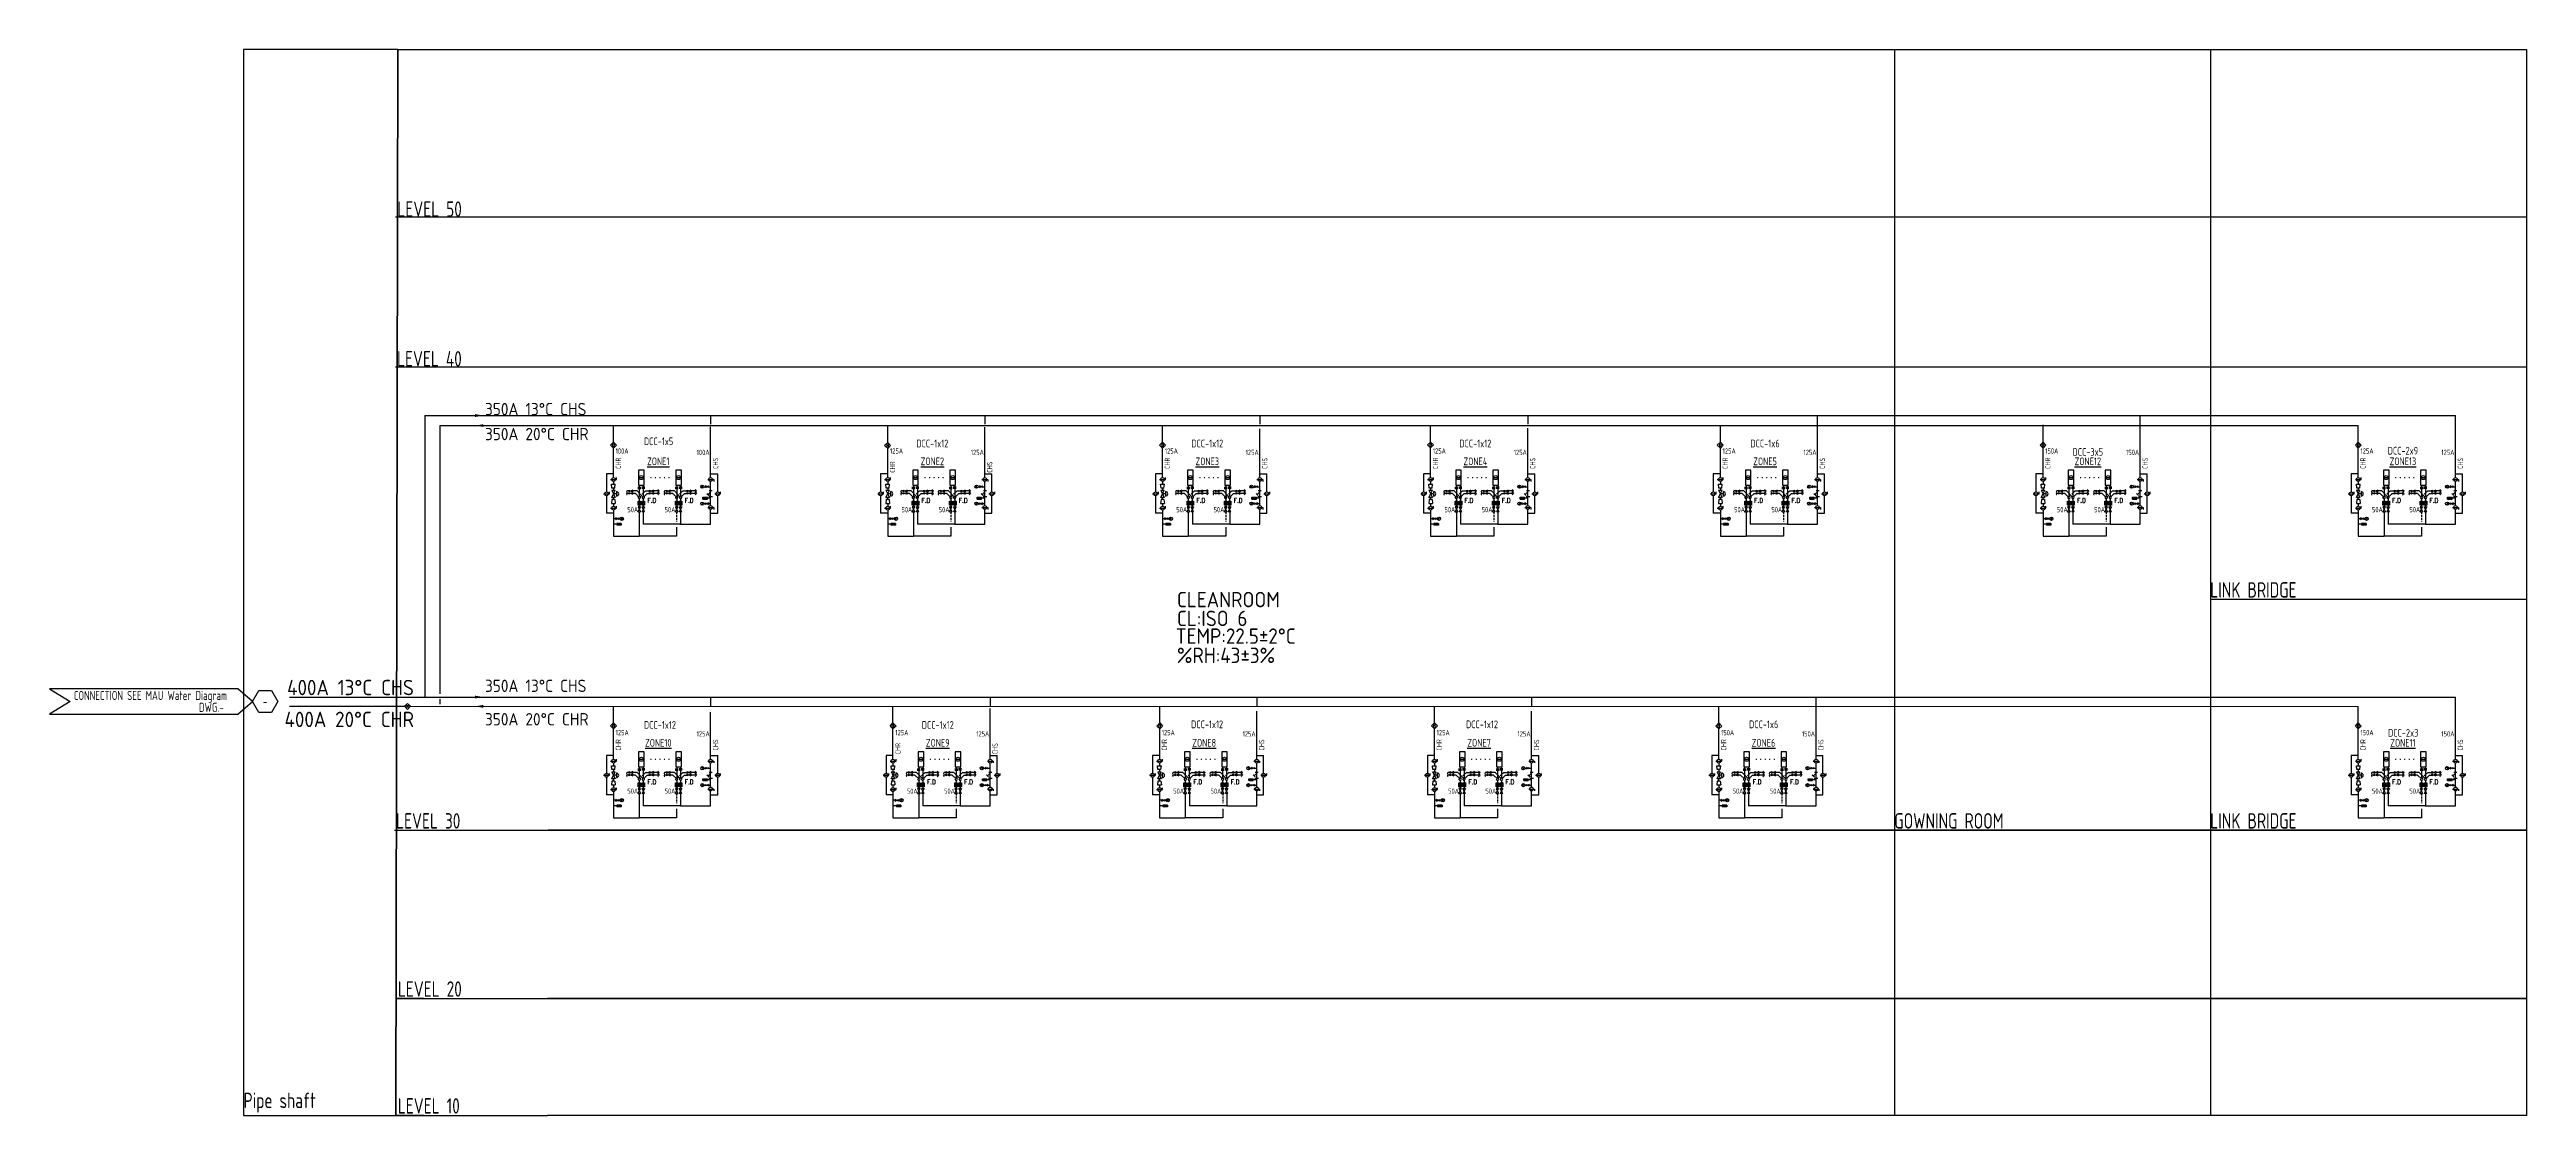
# Model space of a CAD drawing. Header units: millimetres. Extents: x 4930 to 7168, y 215 to 908.
# Drawn here: x 4930 to 6538, y 215 to 908 of the extents above; entities that cross this region are included whole.
import ezdxf
from ezdxf.enums import TextEntityAlignment as Align

# ---------------------------------------------------------------- set-up
doc = ezdxf.new("R2010")
doc.units = ezdxf.units.MM
doc.linetypes.add('HIDDEN', pattern=[9.525, 6.35, -3.175])
doc.linetypes.add('HIDDEN2', pattern=[0.1875, 0.125, -0.0625])
for name, color, linetype in [('0-CHR-中溫', 30, 'Continuous'), ('0-CHS-中溫', 3, 'Continuous'), ('A-DETL-01', 1, 'Continuous'), ('M-CEQPM-TEXT', 3, 'Continuous'), ('M-CPIPE-TEXT', 3, 'Continuous'), ('M-CPIPE-VAVE', 2, 'Continuous'), ('M-CWTR-PIPE', 130, 'Continuous'), ('M-EQPM-TXT', 4, 'Continuous'), ('M-HVAC-CMAH', 3, 'Continuous'), ('M-PIPE-CHWR20', 110, 'Continuous'), ('U-PCW-VALVE', 2, 'Continuous')]:
    doc.layers.add(name, color=color, linetype=linetype)
doc.styles.add('AA-TXT', font='isocp.shx', dxfattribs={"bigfont": 'chineset.shx'})
doc.styles.add('STDTEXT', font='simplex.shx', dxfattribs={"bigfont": 'china.shx'})

# ---------------------------------------------------------------- blocks, each defined once
blk = doc.blocks.new('DIM3')
blk.add_solid([(40, -7), (40, 7), (0, 0)])
blk = doc.blocks.new('DCC PIPE')
at = {"layer": 'U-PCW-VALVE'}
h = blk.add_hatch(dxfattribs=at)
h.set_pattern_fill('ANSI37', color=256, scale=2.66144, angle=90, style=0)
h.set_pattern_definition([(135, (188.80367, -130.49455), (-0.2352403, -0.2352403), []), (225, (188.80367, -130.49455), (0.2352403, -0.2352403), [])])
h.paths.add_polyline_path([(-0.7, 3.7), (-0.7, 5.8), (0.7, 5.8), (0.7, 3.7)])
h = blk.add_hatch(dxfattribs=at)
h.set_pattern_fill('ANSI37', color=256, scale=2.66144, angle=90, style=0)
h.set_pattern_definition([(135, (190.9487, -130.49455), (-0.2352403, -0.2352403), []), (225, (190.9487, -130.49455), (0.2352403, -0.2352403), [])])
h.paths.add_polyline_path([(1.5, 3.7), (1.5, 5.8), (2.8, 5.8), (2.8, 3.7)])
h = blk.add_hatch(dxfattribs=at)
h.set_pattern_fill('ANSI37', color=256, scale=2.66144, angle=90, style=0)
h.set_pattern_definition([(135, (208.65864, -130.49455), (-0.2352403, -0.2352403), []), (225, (208.65864, -130.49455), (0.2352403, -0.2352403), [])])
h.paths.add_polyline_path([(19.2, 3.7), (19.2, 5.8), (20.5, 5.8), (20.5, 3.7)])
h = blk.add_hatch(dxfattribs=at)
h.set_pattern_fill('ANSI37', color=256, scale=2.66144, angle=90, style=0)
h.set_pattern_definition([(135, (210.80367, -130.49455), (-0.2352403, -0.2352403), []), (225, (210.80367, -130.49455), (0.2352403, -0.2352403), [])])
h.paths.add_polyline_path([(21.3, 3.7), (21.3, 5.8), (22.7, 5.8), (22.7, 3.7)])
at = {"layer": '0-CHR-中溫', "ltscale": 1000}
for p, q in [((0, 12.5), (0, 8.5)), ((0, 7.2), (0, 5.8)), ((0, 3.7), (0, 2.7)), ((19.9, 12.5), (19.9, 8.5)), ((19.9, 7.2), (19.9, 5.8)), ((19.9, 3.7), (19.9, 2.7))]:
    blk.add_line(p, q, dxfattribs=at)
for centre in [(0, 7.8), (19.9, 7.8)]:
    blk.add_arc(centre, 0.667, 167.3219, 102.6781, dxfattribs=at)
at = {"layer": '0-CHS-中溫', "ltscale": 1000}
for p, q in [((2.1, 12.5), (2.1, 8.5)), ((2.1, 7.2), (2.1, 5.8)), ((2.1, 3.7), (2.1, 2.7)), ((22, 12.5), (22, 8.5)), ((22, 7.2), (22, 5.8)), ((22, 3.7), (22, 2.7))]:
    blk.add_line(p, q, dxfattribs=at)
for centre in [(2.1, 7.8), (22, 7.8)]:
    blk.add_arc(centre, 0.667, 167.3219, 102.6781, dxfattribs=at)
at = {"layer": 'M-CPIPE-VAVE'}
for p, q in [((-5.5, 11.2), (-6.4, 11.2)), ((-5.5, 9.9), (-6.4, 9.9)), ((-3.4, 11.7), (-5.5, 10.7)), ((-5.5, 11.7), (-3.4, 10.7)), ((-5.5, 11.7), (-5.5, 10.7)), ((-3.4, 10.4), (-5.5, 9.4)), ((-5.5, 10.4), (-3.4, 9.4)), ((-5.5, 10.4), (-5.5, 9.4)), ((-3.4, 10.7), (-3.4, 11.7)), ((-1.2, 11.2), (-3.4, 11.2)), ((-3.4, 9.4), (-3.4, 10.4)), ((-2.1, 9.9), (-3.4, 9.9)), ((0, 7.8), (-2.1, 9.9)), ((2.1, 7.8), (-1.2, 11.2)), ((0.5, 8.3), (0.7, 8.6)), ((1.5, 9.4), (3.3, 11.2)), ((2.6, 8.3), (4.2, 9.9)), ((3.3, 11.2), (5.5, 11.2)), ((4.2, 9.9), (5.5, 9.9)), ((5.5, 10.7), (5.5, 11.7)), ((7.6, 11.7), (5.5, 10.7)), ((5.5, 11.7), (7.6, 10.7)), ((5.5, 9.4), (5.5, 10.4)), ((7.6, 10.4), (5.5, 9.4)), ((5.5, 10.4), (7.6, 9.4)), ((7.6, 11.7), (7.6, 10.7)), ((9.9, 11.2), (7.6, 11.2)), ((7.6, 10.4), (7.6, 9.4)), ((9.9, 9.9), (7.6, 9.9)), ((9.8, 12), (10.6, 11.2)), ((9.8, 10.3), (10.6, 11.2)), ((9.8, 10.8), (10.6, 9.9)), ((9.8, 9.1), (10.6, 9.9)), ((14.4, 11.2), (13.5, 11.2)), ((14.4, 9.9), (13.5, 9.9)), ((16.5, 11.7), (14.4, 10.7)), ((14.4, 11.7), (16.5, 10.7)), ((14.4, 11.7), (14.4, 10.7)), ((16.5, 10.4), (14.4, 9.4)), ((14.4, 10.4), (16.5, 9.4)), ((14.4, 10.4), (14.4, 9.4)), ((16.5, 10.7), (16.5, 11.7)), ((18.7, 11.2), (16.5, 11.2)), ((16.5, 9.4), (16.5, 10.4)), ((17.8, 9.9), (16.5, 9.9)), ((19.9, 7.8), (17.8, 9.9)), ((22, 7.8), (18.7, 11.2)), ((20.3, 8.3), (20.6, 8.6)), ((21.4, 9.4), (23.2, 11.2)), ((22.5, 8.3), (24.1, 9.9)), ((23.2, 11.2), (25.4, 11.2)), ((24.1, 9.9), (25.4, 9.9)), ((25.4, 10.7), (25.4, 11.7)), ((27.5, 11.7), (25.4, 10.7)), ((25.4, 11.7), (27.5, 10.7)), ((25.4, 9.4), (25.4, 10.4)), ((27.5, 10.4), (25.4, 9.4)), ((25.4, 10.4), (27.5, 9.4)), ((27.5, 11.7), (27.5, 10.7)), ((29.7, 11.2), (27.5, 11.2)), ((27.5, 10.4), (27.5, 9.4)), ((29.7, 9.9), (27.5, 9.9)), ((29.7, 12), (30.4, 11.2)), ((29.7, 10.3), (30.4, 11.2)), ((29.7, 10.8), (30.4, 9.9)), ((29.7, 9.1), (30.4, 9.9))]:
    blk.add_line(p, q, dxfattribs=at)
for centre in [(-6.4, 10.8), (-6.4, 9.6), (13.5, 10.8), (13.5, 9.6)]:
    blk.add_arc(centre, 0.35, 90, 270, dxfattribs=at)
at = {"layer": 'M-CWTR-PIPE'}
for p, q in [((0, 14.3), (0, 13.2)), ((0.2, 18.3), (2, 18.3)), ((2.1, 14.3), (2.1, 13.2)), ((19.9, 14.3), (19.9, 13.2)), ((20, 18.3), (21.8, 18.3)), ((22, 14.3), (22, 13.2)), ((-0.8, 13.2), (0.8, 13.2)), ((2.9, 13.2), (1.3, 13.2)), ((19.1, 13.2), (20.7, 13.2)), ((22.8, 13.2), (21.2, 13.2))]:
    blk.add_line(p, q, dxfattribs=at)
for points in [[(2.6, 14.3), (2.6, 22.3), (-0.4, 22.3), (-0.4, 14.3)], [(22.4, 14.3), (22.4, 22.3), (19.4, 22.3), (19.4, 14.3)]]:
    blk.add_lwpolyline(points, close=True, dxfattribs=at)
for centre in [(1.1, 18.3), (20.9, 18.3)]:
    blk.add_circle(centre, 1.07, dxfattribs=at)
at = {"layer": 'M-HVAC-CMAH', "const_width": 0.32}
for points in [[(6.4, 18.3, 1), (6, 18.3, 1)], [(8.8, 18.3, 1), (8.4, 18.3, 1)], [(11.2, 18.3, 1), (10.8, 18.3, 1)], [(13.6, 18.3, 1), (13.2, 18.3, 1)], [(16, 18.3, 1), (15.6, 18.3, 1)]]:
    blk.add_lwpolyline(points, format="xyb", close=True, dxfattribs=at)
at = {"layer": 'U-PCW-VALVE'}
for p, q in [((-0.8, 12.5), (0.8, 12.5)), ((-0.7, 5.8), (0.7, 5.8)), ((-0.7, 3.7), (-0.7, 5.8)), ((0.7, 3.7), (-0.7, 3.7)), ((0.7, 2.7), (-0.7, 2.7)), ((-0.7, 0), (0.7, 2.7)), ((-0.7, 2.7), (0.7, 0)), ((-0.7, 0), (0.7, 0)), ((0.7, 5.8), (0.7, 3.7)), ((2.9, 12.5), (1.3, 12.5)), ((1.5, 5.8), (2.8, 5.8)), ((1.5, 3.7), (1.5, 5.8)), ((2.8, 3.7), (1.5, 3.7)), ((1.5, 2.7), (2.8, 2.7)), ((2.8, 2.7), (1.5, 0)), ((2.8, 0), (1.5, 2.7)), ((2.8, 0), (1.5, 0)), ((2.8, 5.8), (2.8, 3.7)), ((19.1, 12.5), (20.7, 12.5)), ((19.2, 5.8), (20.5, 5.8)), ((19.2, 3.7), (19.2, 5.8)), ((20.5, 3.7), (19.2, 3.7)), ((20.5, 2.7), (19.2, 2.7)), ((19.2, 2.7), (20.5, 0)), ((19.2, 0), (20.5, 2.7)), ((19.2, 0), (20.5, 0)), ((20.5, 5.8), (20.5, 3.7)), ((22.8, 12.5), (21.2, 12.5)), ((21.3, 5.8), (22.7, 5.8)), ((21.3, 3.7), (21.3, 5.8)), ((22.7, 3.7), (21.3, 3.7)), ((21.3, 2.7), (22.7, 2.7)), ((22.7, 0), (21.3, 2.7)), ((22.7, 2.7), (21.3, 0)), ((22.7, 0), (21.3, 0)), ((22.7, 5.8), (22.7, 3.7))]:
    blk.add_line(p, q, dxfattribs=at)
at = {"layer": 'M-CPIPE-VAVE', "linetype": 'HIDDEN2', "xscale": -0.04545454545450411, "yscale": 0.04545454545450411, "zscale": 0.045454545454545}
for p in [(9.9, 11.2), (9.9, 9.9), (29.7, 11.2), (29.7, 9.9)]:
    blk.add_blockref('DIM3', p, dxfattribs=at)

msp = doc.modelspace()

# ---------------------------------------------------------------- linework, layer by layer
at = {"color": 1}
msp.add_lwpolyline([(5155.8, 907.6), (5055.6, 907.6), (5055.6, 215.4), (5154.5, 215.4)], close=True, dxfattribs=at)
at = {"layer": '0-CHR-中溫', "ltscale": 1000}
for p, q in [((5183, 663.4), (6428.8, 663.4)), ((5253.3, 663.4), (6014.6, 663.4)), ((5295.8, 652.6), (5295.8, 663.4)), ((5473.9, 652.5), (5473.9, 663.2)), ((5652.4, 652.7), (5652.4, 663.4)), ((5826.4, 652.7), (5826.4, 663.5)), ((6014.6, 652.6), (6014.6, 663.4)), ((6224.1, 652.6), (6224.1, 663.9)), ((6428.8, 652.6), (6428.8, 663.4)), ((5295.8, 629.5), (5295.8, 648.8)), ((5473.9, 629.5), (5473.9, 648.6)), ((5652.4, 629.5), (5652.4, 648.8)), ((5826.4, 629.5), (5826.4, 648.9)), ((6014.6, 629.5), (6014.6, 648.8)), ((6224.1, 629.5), (6224.1, 648.8)), ((6428.8, 629.5), (6428.8, 648.8)), ((5291.3, 632), (5291.3, 620.3)), ((5295.8, 632), (5291.3, 632)), ((5469.3, 632), (5469.3, 620.3)), ((5473.9, 632), (5469.3, 632)), ((5647.8, 632), (5647.8, 620.3)), ((5652.4, 632), (5647.8, 632)), ((5821.9, 632), (5821.9, 620.3)), ((5826.4, 632), (5821.9, 632)), ((6010, 632), (6010, 620.3)), ((6014.6, 632), (6010, 632)), ((6219.5, 632), (6219.5, 620.3)), ((6224.1, 632), (6219.5, 632)), ((6424.2, 632), (6424.2, 620.3)), ((6428.8, 632), (6424.2, 632)), ((5291.3, 617.9), (5291.3, 606.6)), ((5295.8, 627.1), (5295.8, 625.3)), ((5295.8, 622.8), (5295.8, 621.4)), ((5295.8, 615.4), (5295.8, 616.8)), ((5295.8, 612.9), (5295.8, 611)), ((5469.3, 617.9), (5469.3, 606.6)), ((5473.9, 627.1), (5473.9, 625.3)), ((5473.9, 622.8), (5473.9, 621.4)), ((5473.9, 615.4), (5473.9, 616.8)), ((5473.9, 612.9), (5473.9, 611)), ((5647.8, 617.9), (5647.8, 606.6)), ((5652.4, 627.1), (5652.4, 625.3)), ((5652.4, 622.8), (5652.4, 621.4)), ((5652.4, 615.4), (5652.4, 616.8)), ((5652.4, 612.9), (5652.4, 611)), ((5821.9, 617.9), (5821.9, 606.6)), ((5826.4, 627.1), (5826.4, 625.3)), ((5826.4, 622.8), (5826.4, 621.4)), ((5826.4, 615.4), (5826.4, 616.8)), ((5826.4, 612.9), (5826.4, 611)), ((6010, 617.9), (6010, 606.6)), ((6014.6, 627.1), (6014.6, 625.3)), ((6014.6, 622.8), (6014.6, 621.4)), ((6014.6, 615.4), (6014.6, 616.8)), ((6014.6, 612.9), (6014.6, 611)), ((6219.5, 617.9), (6219.5, 606.6)), ((6224.1, 627.1), (6224.1, 625.3)), ((6224.1, 622.8), (6224.1, 621.4)), ((6224.1, 615.4), (6224.1, 616.8)), ((6224.1, 612.9), (6224.1, 611)), ((6424.2, 617.9), (6424.2, 606.6)), ((6428.8, 627.1), (6428.8, 625.3)), ((6428.8, 622.8), (6428.8, 621.4)), ((6428.8, 615.4), (6428.8, 616.8)), ((6428.8, 612.9), (6428.8, 611)), ((5295.8, 606.6), (5291.3, 606.6)), ((5295.8, 608.6), (5295.8, 591.5)), ((5312.6, 607.3), (5312.6, 591.5)), ((5336.8, 597.4), (5336.8, 591.5)), ((5473.9, 606.6), (5469.3, 606.6)), ((5473.9, 608.6), (5473.9, 591.5)), ((5490.6, 607.3), (5490.6, 591.5)), ((5514.9, 597.4), (5514.9, 591.5)), ((5652.4, 606.6), (5647.8, 606.6)), ((5652.4, 608.6), (5652.4, 591.5)), ((5669.1, 607.3), (5669.1, 591.5)), ((5693.4, 597.4), (5693.4, 591.5)), ((5826.4, 606.6), (5821.9, 606.6)), ((5826.4, 608.6), (5826.4, 591.5)), ((5843.2, 607.3), (5843.2, 591.5)), ((5867.4, 597.4), (5867.4, 591.5)), ((6014.6, 606.6), (6010, 606.6)), ((6014.6, 608.6), (6014.6, 591.5)), ((6031.3, 607.3), (6031.3, 591.5)), ((6055.6, 597.4), (6055.6, 591.5)), ((6224.1, 606.6), (6219.5, 606.6)), ((6224.1, 608.6), (6224.1, 591.5)), ((6240.9, 607.3), (6240.9, 591.5)), ((6265.1, 597.4), (6265.1, 591.5)), ((6428.8, 606.6), (6424.2, 606.6)), ((6428.8, 608.6), (6428.8, 591.5)), ((6445.6, 607.3), (6445.6, 591.5)), ((6469.8, 597.4), (6469.8, 591.5)), ((5295.8, 591.5), (5312.6, 591.5)), ((5336.8, 591.5), (5312.6, 591.5)), ((5473.9, 591.5), (5490.6, 591.5)), ((5514.9, 591.5), (5490.6, 591.5)), ((5652.4, 591.5), (5669.1, 591.5)), ((5693.4, 591.5), (5669.1, 591.5)), ((5826.4, 591.5), (5843.2, 591.5)), ((5867.4, 591.5), (5843.2, 591.5)), ((6014.6, 591.5), (6031.3, 591.5)), ((6055.6, 591.5), (6031.3, 591.5)), ((6224.1, 591.5), (6240.9, 591.5)), ((6265.1, 591.5), (6240.9, 591.5)), ((6428.8, 591.5), (6445.6, 591.5)), ((6469.8, 591.5), (6445.6, 591.5)), ((5085.4, 481.1), (5160.1, 481.1)), ((5164, 481.1), (6428.8, 481)), ((5295.8, 470.3), (5295.8, 481.3)), ((5477.3, 470.3), (5477.3, 481.1)), ((5650.5, 470.3), (5650.5, 481.2)), ((5828.9, 470.4), (5828.9, 481.2)), ((5828.9, 446.7), (5828.9, 466.5)), ((6013.5, 470.3), (6013.5, 481)), ((6428.8, 470.3), (6428.8, 481)), ((5295.8, 446.7), (5295.8, 466.4)), ((5477.3, 446.7), (5477.3, 466.4)), ((5650.5, 446.7), (5650.5, 466.4)), ((6013.5, 446.7), (6013.5, 466.4)), ((6428.8, 446.7), (6428.8, 466.4)), ((5291.3, 449.2), (5291.3, 437.5)), ((5295.8, 449.2), (5291.3, 449.2)), ((5291.3, 435), (5291.3, 423.7)), ((5295.8, 444.3), (5295.8, 442.4)), ((5295.8, 440), (5295.8, 438.5)), ((5472.8, 449.2), (5472.8, 437.5)), ((5477.3, 449.2), (5472.8, 449.2)), ((5472.8, 435), (5472.8, 423.7)), ((5477.3, 444.3), (5477.3, 442.4)), ((5477.3, 440), (5477.3, 438.5)), ((5645.8, 449.2), (5645.8, 437.5)), ((5650.4, 449.2), (5645.8, 449.2)), ((5645.8, 435), (5645.8, 423.7)), ((5650.4, 444.3), (5650.4, 442.4)), ((5650.4, 440), (5650.4, 438.5)), ((5824.3, 449.2), (5824.3, 437.5)), ((5828.9, 449.2), (5824.3, 449.2)), ((5824.3, 435), (5824.3, 423.7)), ((5828.9, 444.3), (5828.9, 442.4)), ((5828.9, 440), (5828.9, 438.5)), ((6009, 449.2), (6009, 437.5)), ((6013.5, 449.2), (6009, 449.2)), ((6009, 435), (6009, 423.7)), ((6013.5, 444.3), (6013.5, 442.4)), ((6013.5, 440), (6013.5, 438.5)), ((6424.2, 449.2), (6424.2, 437.5)), ((6428.8, 449.2), (6424.2, 449.2)), ((6424.2, 435), (6424.2, 423.7)), ((6428.8, 444.3), (6428.8, 442.4)), ((6428.8, 440), (6428.8, 438.5)), ((5295.8, 423.7), (5291.3, 423.7)), ((5295.8, 432.5), (5295.8, 434)), ((5295.8, 430.1), (5295.8, 428.2)), ((5295.8, 425.8), (5295.8, 408.6)), ((5312.6, 424.4), (5312.6, 408.6)), ((5477.3, 423.7), (5472.8, 423.7)), ((5477.3, 432.5), (5477.3, 434)), ((5477.3, 430.1), (5477.3, 428.2)), ((5477.3, 425.8), (5477.3, 408.6)), ((5494.1, 424.4), (5494.1, 408.6)), ((5650.4, 423.7), (5645.8, 423.7)), ((5650.4, 432.5), (5650.4, 434)), ((5650.4, 430.1), (5650.4, 428.2)), ((5650.4, 425.8), (5650.4, 408.6)), ((5667.1, 424.4), (5667.1, 408.6)), ((5828.9, 423.7), (5824.3, 423.7)), ((5828.9, 432.5), (5828.9, 434)), ((5828.9, 430.1), (5828.9, 428.2)), ((5828.9, 425.8), (5828.9, 408.6)), ((5845.6, 424.4), (5845.6, 408.6)), ((6013.5, 423.7), (6009, 423.7)), ((6013.5, 432.5), (6013.5, 434)), ((6013.5, 430.1), (6013.5, 428.2)), ((6013.5, 425.8), (6013.5, 408.6)), ((6030.3, 424.4), (6030.3, 408.6)), ((6428.8, 423.7), (6424.2, 423.7)), ((6428.8, 432.5), (6428.8, 434)), ((6428.8, 430.1), (6428.8, 428.2)), ((6428.8, 425.8), (6428.8, 408.6)), ((6445.6, 424.4), (6445.6, 408.6)), ((5295.8, 408.6), (5312.6, 408.6)), ((5336.8, 408.6), (5312.6, 408.6)), ((5336.8, 414.6), (5336.8, 408.6)), ((5477.3, 408.6), (5494.1, 408.6)), ((5518.3, 408.6), (5494.1, 408.6)), ((5518.3, 414.6), (5518.3, 408.6)), ((5650.4, 408.6), (5667.1, 408.6)), ((5691.4, 408.6), (5667.1, 408.6)), ((5691.4, 414.6), (5691.4, 408.6)), ((5828.9, 408.6), (5845.6, 408.6)), ((5869.9, 408.6), (5845.6, 408.6)), ((5869.9, 414.6), (5869.9, 408.6)), ((6013.5, 408.6), (6030.3, 408.6)), ((6054.5, 408.6), (6030.3, 408.6)), ((6054.5, 414.6), (6054.5, 408.6)), ((6428.8, 408.6), (6445.6, 408.6)), ((6469.8, 408.6), (6445.6, 408.6)), ((6469.8, 414.6), (6469.8, 408.6))]:
    msp.add_line(p, q, dxfattribs=at)
at = {"layer": '0-CHR-中溫'}
for p, q in [((5183, 663.4), (5183, 489.2)), ((5293.9, 650.7), (5295.8, 652.6)), ((5293.9, 650.7), (5295.8, 648.8)), ((5295.8, 652.6), (5297.7, 650.7)), ((5297.7, 650.7), (5295.8, 648.8)), ((5471.9, 650.5), (5473.9, 652.5)), ((5471.9, 650.5), (5473.9, 648.6)), ((5473.9, 652.5), (5475.8, 650.5)), ((5475.8, 650.5), (5473.9, 648.6)), ((5650.4, 650.7), (5652.4, 652.7)), ((5650.4, 650.7), (5652.4, 648.8)), ((5652.4, 652.7), (5654.3, 650.7)), ((5654.3, 650.7), (5652.4, 648.8)), ((5824.5, 650.8), (5826.4, 652.7)), ((5824.5, 650.8), (5826.4, 648.9)), ((5826.4, 652.7), (5828.4, 650.8)), ((5828.4, 650.8), (5826.4, 648.9)), ((6012.6, 650.7), (6014.6, 652.6)), ((6012.6, 650.7), (6014.6, 648.8)), ((6014.6, 652.6), (6016.5, 650.7)), ((6016.5, 650.7), (6014.6, 648.8)), ((6222.2, 650.7), (6224.1, 652.6)), ((6222.2, 650.7), (6224.1, 648.8)), ((6224.1, 652.6), (6226, 650.7)), ((6226, 650.7), (6224.1, 648.8)), ((6426.9, 650.7), (6428.8, 652.6)), ((6426.9, 650.7), (6428.8, 648.8)), ((6428.8, 652.6), (6430.7, 650.7)), ((6430.7, 650.7), (6428.8, 648.8)), ((5160.1, 481.1), (5162.1, 483)), ((5162.1, 483), (5164, 481.1)), ((5183, 485.7), (5183, 482.5)), ((5162.1, 479.1), (5160.1, 481.1)), ((5162.1, 479.1), (5164, 481.1)), ((5293.9, 468.4), (5295.8, 470.3)), ((5293.9, 468.4), (5295.8, 466.4)), ((5295.8, 470.3), (5297.7, 468.4)), ((5297.7, 468.4), (5295.8, 466.4)), ((5475.4, 468.3), (5477.3, 470.3)), ((5475.4, 468.3), (5477.3, 466.4)), ((5477.3, 470.3), (5479.3, 468.3)), ((5479.3, 468.3), (5477.3, 466.4)), ((5648.6, 468.3), (5650.5, 470.3)), ((5648.6, 468.3), (5650.5, 466.4)), ((5650.5, 470.3), (5652.4, 468.3)), ((5652.4, 468.3), (5650.5, 466.4)), ((5826.9, 468.5), (5828.9, 470.4)), ((5826.9, 468.5), (5828.9, 466.5)), ((5828.9, 470.4), (5830.8, 468.5)), ((5830.8, 468.5), (5828.9, 466.5)), ((6011.6, 468.3), (6013.5, 470.3)), ((6011.6, 468.3), (6013.5, 466.4)), ((6013.5, 470.3), (6015.5, 468.3)), ((6015.5, 468.3), (6013.5, 466.4)), ((6426.9, 468.3), (6428.8, 470.3)), ((6426.9, 468.3), (6428.8, 466.4)), ((6428.8, 470.3), (6430.7, 468.3)), ((6430.7, 468.3), (6428.8, 466.4))]:
    msp.add_line(p, q, dxfattribs=at)
at = {"layer": '0-CHR-中溫', "ltscale": 1000}
for points in [[(5211.4, 662.5), (5205.9, 663.4), (5211.4, 664.3)], [(5211.4, 480.1), (5205.9, 481.1), (5211.4, 482)]]:
    msp.add_solid(points, dxfattribs=at)
at = {"layer": '0-CHS-中溫', "ltscale": 1000}
for p, q in [((5173.4, 669.9), (6491.9, 669.9)), ((5253.3, 669.9), (6077.7, 669.9)), ((5358.9, 669.2), (5358.9, 664.3)), ((5358.9, 629.6), (5358.9, 662.7)), ((5537, 669.2), (5537, 664.3)), ((5537, 629.6), (5537, 662.3)), ((5715.5, 669.2), (5715.5, 664.3)), ((5715.5, 629.6), (5715.5, 661.2)), ((5889.6, 669.2), (5889.6, 664.3)), ((5889.6, 629.6), (5889.6, 661.8)), ((6077.7, 629.6), (6077.7, 669.9)), ((6287.2, 629.6), (6287.2, 669.9)), ((6491.9, 629.6), (6491.9, 669.9)), ((5358.9, 632), (5363.5, 632)), ((5363.5, 620.3), (5363.5, 632)), ((5537, 632), (5541.5, 632)), ((5541.5, 620.3), (5541.5, 632)), ((5715.5, 632), (5720, 632)), ((5720, 620.3), (5720, 632)), ((5889.6, 632), (5894.1, 632)), ((5894.1, 620.3), (5894.1, 632)), ((6077.7, 632), (6082.2, 632)), ((6082.2, 620.3), (6082.2, 632)), ((6287.2, 632), (6291.8, 632)), ((6291.8, 620.3), (6291.8, 632)), ((6491.9, 632), (6496.5, 632)), ((6496.5, 620.3), (6496.5, 632)), ((5358.9, 611.5), (5358.9, 627.1)), ((5363.5, 606.6), (5363.5, 617.9)), ((5537, 611.5), (5537, 627.1)), ((5541.5, 606.6), (5541.5, 617.9)), ((5715.5, 611.5), (5715.5, 627.1)), ((5720, 606.6), (5720, 617.9)), ((5889.6, 611.5), (5889.6, 627.1)), ((5894.1, 606.6), (5894.1, 617.9)), ((6077.7, 611.5), (6077.7, 627.1)), ((6082.2, 606.6), (6082.2, 617.9)), ((6287.2, 611.5), (6287.2, 627.1)), ((6291.8, 606.6), (6291.8, 617.9)), ((6491.9, 611.5), (6491.9, 627.1)), ((6496.5, 606.6), (6496.5, 617.9)), ((5315.2, 607.3), (5315.2, 599.3)), ((5339.4, 599.3), (5315.2, 599.3)), ((5339.4, 607.3), (5339.4, 599.3)), ((5339.4, 599.3), (5358.9, 599.3)), ((5358.9, 599.3), (5358.9, 609)), ((5358.9, 606.6), (5363.5, 606.6)), ((5493.3, 607.3), (5493.3, 599.3)), ((5517.5, 599.3), (5493.3, 599.3)), ((5517.5, 607.3), (5517.5, 599.3)), ((5517.5, 599.3), (5537, 599.3)), ((5537, 599.3), (5537, 609)), ((5537, 606.6), (5541.5, 606.6)), ((5671.8, 607.3), (5671.8, 599.3)), ((5696, 599.3), (5671.8, 599.3)), ((5696, 607.3), (5696, 599.3)), ((5696, 599.3), (5715.5, 599.3)), ((5715.5, 599.3), (5715.5, 609)), ((5715.5, 606.6), (5720, 606.6)), ((5845.8, 607.3), (5845.8, 599.3)), ((5870.1, 599.3), (5845.8, 599.3)), ((5870.1, 607.3), (5870.1, 599.3)), ((5870.1, 599.3), (5889.6, 599.3)), ((5889.6, 599.3), (5889.6, 609)), ((5889.6, 606.6), (5894.1, 606.6)), ((6034, 607.3), (6034, 599.3)), ((6058.2, 599.3), (6034, 599.3)), ((6058.2, 607.3), (6058.2, 599.3)), ((6058.2, 599.3), (6077.7, 599.3)), ((6077.7, 599.3), (6077.7, 609)), ((6077.7, 606.6), (6082.2, 606.6)), ((6243.5, 607.3), (6243.5, 599.3)), ((6267.7, 599.3), (6243.5, 599.3)), ((6267.7, 607.3), (6267.7, 599.3)), ((6267.7, 599.3), (6287.2, 599.3)), ((6287.2, 599.3), (6287.2, 609)), ((6287.2, 606.6), (6291.8, 606.6)), ((6448.2, 607.3), (6448.2, 599.3)), ((6472.4, 599.3), (6448.2, 599.3)), ((6472.4, 607.3), (6472.4, 599.3)), ((6472.4, 599.3), (6491.9, 599.3)), ((6491.9, 599.3), (6491.9, 609)), ((6491.9, 606.6), (6496.5, 606.6)), ((5085.4, 487.1), (6491.9, 487.1)), ((5358.9, 486.4), (5358.9, 481.5)), ((5540.5, 486.4), (5540.5, 481.5)), ((5713.5, 486.4), (5713.5, 481.5)), ((5892, 486.4), (5892, 481.5)), ((6076.7, 446.7), (6076.7, 487.1)), ((6491.9, 446.7), (6491.9, 487.1)), ((5358.9, 446.7), (5358.9, 477.2)), ((5540.5, 446.7), (5540.5, 479.6)), ((5713.5, 446.7), (5713.5, 478)), ((5892, 446.7), (5892, 478)), ((5358.9, 449.2), (5363.5, 449.2)), ((5358.9, 428.6), (5358.9, 444.3)), ((5363.5, 437.5), (5363.5, 449.2)), ((5363.5, 423.7), (5363.5, 435)), ((5540.5, 449.2), (5545, 449.2)), ((5540.5, 428.6), (5540.5, 444.3)), ((5545, 437.5), (5545, 449.2)), ((5545, 423.7), (5545, 435)), ((5713.5, 449.2), (5718, 449.2)), ((5713.5, 428.6), (5713.5, 444.3)), ((5718, 437.5), (5718, 449.2)), ((5718, 423.7), (5718, 435)), ((5892, 449.2), (5896.6, 449.2)), ((5892, 428.6), (5892, 444.3)), ((5896.6, 437.5), (5896.6, 449.2)), ((5896.6, 423.7), (5896.6, 435)), ((6076.7, 449.2), (6081.2, 449.2)), ((6076.7, 428.6), (6076.7, 444.3)), ((6081.2, 437.5), (6081.2, 449.2)), ((6081.2, 423.7), (6081.2, 435)), ((6491.9, 449.2), (6496.5, 449.2)), ((6491.9, 428.6), (6491.9, 444.3)), ((6496.5, 437.5), (6496.5, 449.2)), ((6496.5, 423.7), (6496.5, 435)), ((5315.2, 424.4), (5315.2, 416.4)), ((5339.4, 424.4), (5339.4, 416.4)), ((5358.9, 416.4), (5358.9, 426.2)), ((5358.9, 423.7), (5363.5, 423.7)), ((5496.7, 424.4), (5496.7, 416.4)), ((5521, 424.4), (5521, 416.4)), ((5540.5, 416.4), (5540.5, 426.2)), ((5540.5, 423.7), (5545, 423.7)), ((5669.8, 424.4), (5669.8, 416.4)), ((5694, 424.4), (5694, 416.4)), ((5713.5, 416.4), (5713.5, 426.2)), ((5713.5, 423.7), (5718, 423.7)), ((5848.3, 424.4), (5848.3, 416.4)), ((5872.5, 424.4), (5872.5, 416.4)), ((5892, 416.4), (5892, 426.2)), ((5892, 423.7), (5896.6, 423.7)), ((6032.9, 424.4), (6032.9, 416.4)), ((6057.2, 424.4), (6057.2, 416.4)), ((6076.7, 416.4), (6076.7, 426.2)), ((6076.7, 423.7), (6081.2, 423.7)), ((6448.2, 424.4), (6448.2, 416.4)), ((6472.4, 424.4), (6472.4, 416.4)), ((6491.9, 416.4), (6491.9, 426.2)), ((6491.9, 423.7), (6496.5, 423.7)), ((5339.4, 416.4), (5315.2, 416.4)), ((5339.4, 416.4), (5358.9, 416.4)), ((5521, 416.4), (5496.7, 416.4)), ((5521, 416.4), (5540.5, 416.4)), ((5694, 416.4), (5669.8, 416.4)), ((5694, 416.4), (5713.5, 416.4)), ((5872.5, 416.4), (5848.3, 416.4)), ((5872.5, 416.4), (5892, 416.4)), ((6057.2, 416.4), (6032.9, 416.4)), ((6057.2, 416.4), (6076.7, 416.4)), ((6472.4, 416.4), (6448.2, 416.4)), ((6472.4, 416.4), (6491.9, 416.4))]:
    msp.add_line(p, q, dxfattribs=at)
at = {"layer": '0-CHS-中溫'}
msp.add_line((5173.4, 669.9), (5173.4, 487.1), dxfattribs=at)
at = {"layer": '0-CHS-中溫', "ltscale": 1000}
for points in [[(5205.9, 669), (5211.4, 669.9), (5205.9, 670.9)], [(5205.9, 486.2), (5211.4, 487.1), (5205.9, 488)]]:
    msp.add_solid(points, dxfattribs=at)
at = {"layer": 'A-DETL-01', "linetype": 'Continuous'}
for p, q in [((5155.8, 907.6), (5154.5, 215.4)), ((5155.8, 907.6), (6538, 907.6)), ((6127.6, 907.6), (6127.6, 215.4)), ((6332.8, 907.6), (6332.8, 215.4)), ((6538, 907.6), (6538, 215.4)), ((5154.3, 798.9), (6538, 798.9)), ((5154.2, 701.6), (6538, 701.6)), ((6332.8, 550.6), (6538, 550.6)), ((5153.6, 400.6), (5253.3, 400.6)), ((5153.6, 400.6), (5253.3, 400.6)), ((5153.6, 400.6), (6538, 400.6)), ((6538, 400.6), (5253.3, 400.6)), ((5154.6, 291.3), (5250.3, 291.3)), ((5154.6, 291.3), (5250.3, 291.3)), ((5154.6, 291.3), (5252.9, 291.3)), ((5154.6, 291.3), (5252.9, 291.3)), ((5154.6, 291.3), (6538, 291.3)), ((6538, 291.3), (5252.9, 291.3)), ((5102.2, 215.4), (5250.3, 215.4)), ((5102.2, 215.4), (5250.3, 215.4)), ((5104.8, 215.4), (5252.9, 215.4)), ((5104.8, 215.4), (5252.9, 215.4)), ((6538, 215.4), (5252.9, 215.4))]:
    msp.add_line(p, q, dxfattribs=at)
at = {"layer": 'M-CEQPM-TEXT'}
for p, q in [((5172.8, 291.3), (5154.7, 291.3)), ((5172.8, 215.4), (5154.7, 215.4))]:
    msp.add_line(p, q, dxfattribs=at)
at = {"layer": 'M-CPIPE-TEXT', "color": 4}
msp.add_lwpolyline([(5061.4, 484.2), (5051.8, 492.4), (4929.6, 492.4), (4943, 484.2), (4929.6, 475.9), (5051.8, 475.9), (5061.4, 484.2)], dxfattribs=at)
msp.add_lwpolyline([(5077.9, 484.2), (5073.8, 477), (5065.5, 477), (5061.4, 484.2), (5065.5, 491.3), (5073.8, 491.3)], close=True, dxfattribs=at)
at = {"layer": 'M-PIPE-CHWR20', "ltscale": 0.1}
for p, q in [((5294.8, 622.8), (5294.6, 625.3)), ((5294.6, 625.3), (5297, 625.3)), ((5294.8, 615.4), (5294.6, 612.9)), ((5294.6, 612.9), (5297, 612.9)), ((5296.8, 622.8), (5294.8, 622.8)), ((5296.8, 615.4), (5294.8, 615.4)), ((5296.8, 622.8), (5297, 625.3)), ((5296.8, 615.4), (5297, 612.9)), ((5472.9, 622.8), (5472.6, 625.3)), ((5472.6, 625.3), (5475.1, 625.3)), ((5472.9, 615.4), (5472.6, 612.9)), ((5472.6, 612.9), (5475.1, 612.9)), ((5474.8, 622.8), (5472.9, 622.8)), ((5474.8, 615.4), (5472.9, 615.4)), ((5474.8, 622.8), (5475.1, 625.3)), ((5474.8, 615.4), (5475.1, 612.9)), ((5651.4, 622.8), (5651.1, 625.3)), ((5651.1, 625.3), (5653.6, 625.3)), ((5651.4, 615.4), (5651.1, 612.9)), ((5651.1, 612.9), (5653.6, 612.9)), ((5653.3, 622.8), (5651.4, 622.8)), ((5653.3, 615.4), (5651.4, 615.4)), ((5653.3, 622.8), (5653.6, 625.3)), ((5653.3, 615.4), (5653.6, 612.9)), ((5825.5, 622.8), (5825.2, 625.3)), ((5825.2, 625.3), (5827.7, 625.3)), ((5825.5, 615.4), (5825.2, 612.9)), ((5825.2, 612.9), (5827.7, 612.9)), ((5827.4, 622.8), (5825.5, 622.8)), ((5827.4, 615.4), (5825.5, 615.4)), ((5827.4, 622.8), (5827.7, 625.3)), ((5827.4, 615.4), (5827.7, 612.9)), ((6013.6, 622.8), (6013.3, 625.3)), ((6013.3, 625.3), (6015.8, 625.3)), ((6013.6, 615.4), (6013.3, 612.9)), ((6013.3, 612.9), (6015.8, 612.9)), ((6015.5, 622.8), (6013.6, 622.8)), ((6015.5, 615.4), (6013.6, 615.4)), ((6015.5, 622.8), (6015.8, 625.3)), ((6015.5, 615.4), (6015.8, 612.9)), ((6223.1, 622.8), (6222.9, 625.3)), ((6222.9, 625.3), (6225.3, 625.3)), ((6223.1, 615.4), (6222.9, 612.9)), ((6222.9, 612.9), (6225.3, 612.9)), ((6225.1, 622.8), (6223.1, 622.8)), ((6225.1, 615.4), (6223.1, 615.4)), ((6225.1, 622.8), (6225.3, 625.3)), ((6225.1, 615.4), (6225.3, 612.9)), ((6427.8, 622.8), (6427.6, 625.3)), ((6427.6, 625.3), (6430, 625.3)), ((6427.8, 615.4), (6427.6, 612.9)), ((6427.6, 612.9), (6430, 612.9)), ((6429.8, 622.8), (6427.8, 622.8)), ((6429.8, 615.4), (6427.8, 615.4)), ((6429.8, 622.8), (6430, 625.3)), ((6429.8, 615.4), (6430, 612.9)), ((5294.8, 440), (5294.6, 442.4)), ((5294.6, 442.4), (5297, 442.4)), ((5296.8, 440), (5294.8, 440)), ((5296.8, 440), (5297, 442.4)), ((5476.4, 440), (5476.1, 442.4)), ((5476.1, 442.4), (5478.6, 442.4)), ((5478.3, 440), (5476.4, 440)), ((5478.3, 440), (5478.6, 442.4)), ((5649.4, 440), (5649.1, 442.4)), ((5649.1, 442.4), (5651.6, 442.4)), ((5651.3, 440), (5649.4, 440)), ((5651.3, 440), (5651.6, 442.4)), ((5827.9, 440), (5827.6, 442.4)), ((5827.6, 442.4), (5830.1, 442.4)), ((5829.8, 440), (5827.9, 440)), ((5829.8, 440), (5830.1, 442.4)), ((6012.6, 440), (6012.3, 442.4)), ((6012.3, 442.4), (6014.8, 442.4)), ((6014.5, 440), (6012.6, 440)), ((6014.5, 440), (6014.8, 442.4)), ((6427.8, 440), (6427.6, 442.4)), ((6427.6, 442.4), (6430, 442.4)), ((6429.8, 440), (6427.8, 440)), ((6429.8, 440), (6430, 442.4)), ((5294.8, 432.5), (5294.6, 430.1)), ((5294.6, 430.1), (5297, 430.1)), ((5296.8, 432.5), (5294.8, 432.5)), ((5296.8, 432.5), (5297, 430.1)), ((5476.4, 432.5), (5476.1, 430.1)), ((5476.1, 430.1), (5478.6, 430.1)), ((5478.3, 432.5), (5476.4, 432.5)), ((5478.3, 432.5), (5478.6, 430.1)), ((5649.4, 432.5), (5649.1, 430.1)), ((5649.1, 430.1), (5651.6, 430.1)), ((5651.3, 432.5), (5649.4, 432.5)), ((5651.3, 432.5), (5651.6, 430.1)), ((5827.9, 432.5), (5827.6, 430.1)), ((5827.6, 430.1), (5830.1, 430.1)), ((5829.8, 432.5), (5827.9, 432.5)), ((5829.8, 432.5), (5830.1, 430.1)), ((6012.6, 432.5), (6012.3, 430.1)), ((6012.3, 430.1), (6014.8, 430.1)), ((6014.5, 432.5), (6012.6, 432.5)), ((6014.5, 432.5), (6014.8, 430.1)), ((6427.8, 432.5), (6427.6, 430.1)), ((6427.6, 430.1), (6430, 430.1)), ((6429.8, 432.5), (6427.8, 432.5)), ((6429.8, 432.5), (6430, 430.1))]:
    msp.add_line(p, q, dxfattribs=at)
at = {"layer": 'M-PIPE-CHWR20', "linetype": 'HIDDEN', "ltscale": 0.2}
for p, q in [((5336.8, 607.3), (5336.8, 601.1)), ((5514.9, 607.3), (5514.9, 601.1)), ((5693.4, 607.3), (5693.4, 601.1)), ((5867.4, 607.3), (5867.4, 601.1)), ((6055.6, 607.3), (6055.6, 601.1)), ((6265.1, 607.3), (6265.1, 601.1)), ((6469.8, 607.3), (6469.8, 601.1)), ((5336.8, 424.4), (5336.8, 418.3)), ((5518.3, 424.4), (5518.3, 418.3)), ((5691.4, 424.4), (5691.4, 418.3)), ((5869.9, 424.4), (5869.9, 418.3)), ((6054.5, 424.4), (6054.5, 418.3)), ((6469.8, 424.4), (6469.8, 418.3))]:
    msp.add_line(p, q, dxfattribs=at)
at = {"layer": 'U-PCW-VALVE'}
for p, q in [((5293.9, 628.4), (5297.7, 628.4)), ((5297.7, 628.4), (5297.7, 629.6)), ((5357, 628.4), (5360.9, 628.4)), ((5360.9, 628.4), (5360.9, 627.1)), ((5471.9, 628.4), (5475.8, 628.4)), ((5475.8, 628.4), (5475.8, 629.6)), ((5535.1, 628.4), (5538.9, 628.4)), ((5538.9, 628.4), (5538.9, 627.1)), ((5650.4, 628.4), (5654.3, 628.4)), ((5654.3, 628.4), (5654.3, 629.6)), ((5713.6, 628.4), (5717.4, 628.4)), ((5717.4, 628.4), (5717.4, 627.1)), ((5824.5, 628.4), (5828.4, 628.4)), ((5828.4, 628.4), (5828.4, 629.6)), ((5887.6, 628.4), (5891.5, 628.4)), ((5891.5, 628.4), (5891.5, 627.1)), ((6012.6, 628.4), (6016.5, 628.4)), ((6016.5, 628.4), (6016.5, 629.6)), ((6075.8, 628.4), (6079.6, 628.4)), ((6079.6, 628.4), (6079.6, 627.1)), ((6222.2, 628.4), (6226, 628.4)), ((6226, 628.4), (6226, 629.6)), ((6285.3, 628.4), (6289.2, 628.4)), ((6289.2, 628.4), (6289.2, 627.1)), ((6426.9, 628.4), (6430.7, 628.4)), ((6430.7, 628.4), (6430.7, 629.6)), ((6490, 628.4), (6493.8, 628.4)), ((6493.8, 628.4), (6493.8, 627.1)), ((5289.3, 619.1), (5293.2, 619.1)), ((5293.2, 619.1), (5293.2, 620.3)), ((5294.7, 621.4), (5296.9, 621.4)), ((5294.7, 616.8), (5296.9, 621.4)), ((5294.7, 621.4), (5296.9, 616.8)), ((5296.9, 616.8), (5294.7, 616.8)), ((5297.7, 619.1), (5295.8, 619.1)), ((5297.7, 620.6), (5297.7, 617.6)), ((5354, 623.3), (5353.1, 624.2)), ((5354, 613.1), (5353.1, 612.2)), ((5353.8, 615.7), (5353.8, 617)), ((5353.8, 615.7), (5353.8, 617)), ((5353.8, 617), (5356.8, 617)), ((5353.8, 617), (5356.8, 617)), ((5353.8, 615.7), (5356.8, 615.7)), ((5353.8, 615.7), (5356.8, 615.7)), ((5354.1, 616.4), (5356.1, 616.4)), ((5354.1, 616.4), (5356.1, 616.4)), ((5354.2, 616.1), (5354.2, 616.6)), ((5354.2, 616.1), (5354.2, 616.6)), ((5354.5, 623.7), (5355.5, 623.7)), ((5354.5, 612.7), (5355.5, 612.7)), ((5354.7, 616.1), (5354.7, 616.6)), ((5354.7, 616.1), (5354.7, 616.6)), ((5355.2, 616.1), (5355.2, 616.6)), ((5355.2, 616.1), (5355.2, 616.6)), ((5355.5, 624.2), (5355.5, 623.2)), ((5357.5, 623.2), (5355.5, 624.2)), ((5355.5, 623.2), (5357.5, 624.2)), ((5355.5, 612.2), (5355.5, 613.2)), ((5357.5, 613.2), (5355.5, 612.2)), ((5355.5, 613.2), (5357.5, 612.2)), ((5355.7, 616.1), (5355.7, 616.6)), ((5355.7, 616.1), (5355.7, 616.6)), ((5356.5, 619.4), (5357.9, 618)), ((5356.5, 619.4), (5357.9, 618)), ((5356.8, 615.7), (5356.8, 617)), ((5356.8, 615.7), (5356.8, 617)), ((5356.8, 616.4), (5358.9, 616.4)), ((5356.8, 616.4), (5358.9, 616.4)), ((5358.9, 620.4), (5357.2, 618.7)), ((5357.5, 623.2), (5357.5, 624.2)), ((5357.5, 623.7), (5358.9, 623.7)), ((5357.5, 613.2), (5357.5, 612.2)), ((5357.5, 612.7), (5358.9, 612.7)), ((5357.7, 617.4), (5360.2, 617.4)), ((5357.9, 621.3), (5360, 621.3)), ((5357.9, 617.4), (5360, 617.4)), ((5361.6, 619.1), (5365.4, 619.1)), ((5365.4, 619.1), (5365.4, 620.3)), ((5467.4, 619.1), (5471.2, 619.1)), ((5471.2, 619.1), (5471.2, 620.3)), ((5472.7, 621.4), (5475, 621.4)), ((5472.7, 616.8), (5475, 621.4)), ((5472.7, 621.4), (5475, 616.8)), ((5475, 616.8), (5472.7, 616.8)), ((5475.7, 619.1), (5473.9, 619.1)), ((5475.7, 620.6), (5475.7, 617.6)), ((5532, 623.3), (5531.1, 624.2)), ((5532, 613.1), (5531.1, 612.2)), ((5531.9, 615.7), (5531.9, 617)), ((5531.9, 615.7), (5531.9, 617)), ((5531.9, 617), (5534.8, 617)), ((5531.9, 617), (5534.8, 617)), ((5531.9, 615.7), (5534.8, 615.7)), ((5531.9, 615.7), (5534.8, 615.7)), ((5532.1, 616.4), (5534.2, 616.4)), ((5532.1, 616.4), (5534.2, 616.4)), ((5532.3, 616.1), (5532.3, 616.6)), ((5532.3, 616.1), (5532.3, 616.6)), ((5532.6, 623.7), (5533.6, 623.7)), ((5532.6, 612.7), (5533.6, 612.7)), ((5532.8, 616.1), (5532.8, 616.6)), ((5532.8, 616.1), (5532.8, 616.6)), ((5533.3, 616.1), (5533.3, 616.6)), ((5533.3, 616.1), (5533.3, 616.6)), ((5533.6, 624.2), (5533.6, 623.2)), ((5535.5, 623.2), (5533.6, 624.2)), ((5533.6, 623.2), (5535.5, 624.2)), ((5533.6, 612.2), (5533.6, 613.2)), ((5535.5, 613.2), (5533.6, 612.2)), ((5533.6, 613.2), (5535.5, 612.2)), ((5533.7, 616.1), (5533.7, 616.6)), ((5533.7, 616.1), (5533.7, 616.6)), ((5534.6, 619.4), (5536, 618)), ((5534.6, 619.4), (5536, 618)), ((5534.8, 615.7), (5534.8, 617)), ((5534.8, 615.7), (5534.8, 617)), ((5534.8, 616.4), (5537, 616.4)), ((5534.8, 616.4), (5537, 616.4)), ((5537, 620.4), (5535.3, 618.7)), ((5535.5, 623.2), (5535.5, 624.2)), ((5535.5, 623.7), (5537, 623.7)), ((5535.5, 613.2), (5535.5, 612.2)), ((5535.5, 612.7), (5537, 612.7)), ((5535.8, 617.4), (5538.2, 617.4)), ((5536, 621.3), (5538, 621.3)), ((5536, 617.4), (5538, 617.4)), ((5539.6, 619.1), (5543.5, 619.1)), ((5543.5, 619.1), (5543.5, 620.3)), ((5645.9, 619.1), (5649.7, 619.1)), ((5649.7, 619.1), (5649.7, 620.3)), ((5651.2, 621.4), (5653.5, 621.4)), ((5651.2, 616.8), (5653.5, 621.4)), ((5651.2, 621.4), (5653.5, 616.8)), ((5653.5, 616.8), (5651.2, 616.8)), ((5654.2, 619.1), (5652.4, 619.1)), ((5654.2, 620.6), (5654.2, 617.6)), ((5710.5, 623.3), (5709.6, 624.2)), ((5710.5, 613.1), (5709.6, 612.2)), ((5710.4, 615.7), (5710.4, 617)), ((5710.4, 615.7), (5710.4, 617)), ((5710.4, 617), (5713.3, 617)), ((5710.4, 617), (5713.3, 617)), ((5710.4, 615.7), (5713.3, 615.7)), ((5710.4, 615.7), (5713.3, 615.7)), ((5710.6, 616.4), (5712.7, 616.4)), ((5710.6, 616.4), (5712.7, 616.4)), ((5710.8, 616.1), (5710.8, 616.6)), ((5710.8, 616.1), (5710.8, 616.6)), ((5711.1, 623.7), (5712.1, 623.7)), ((5711.1, 612.7), (5712.1, 612.7)), ((5711.3, 616.1), (5711.3, 616.6)), ((5711.3, 616.1), (5711.3, 616.6)), ((5711.8, 616.1), (5711.8, 616.6)), ((5711.8, 616.1), (5711.8, 616.6)), ((5712.1, 624.2), (5712.1, 623.2)), ((5714, 623.2), (5712.1, 624.2)), ((5712.1, 623.2), (5714, 624.2)), ((5712.1, 612.2), (5712.1, 613.2)), ((5714, 613.2), (5712.1, 612.2)), ((5712.1, 613.2), (5714, 612.2)), ((5712.3, 616.1), (5712.3, 616.6)), ((5712.3, 616.1), (5712.3, 616.6)), ((5713.1, 619.4), (5714.5, 618)), ((5713.1, 619.4), (5714.5, 618)), ((5713.3, 615.7), (5713.3, 617)), ((5713.3, 615.7), (5713.3, 617)), ((5713.3, 616.4), (5715.5, 616.4)), ((5713.3, 616.4), (5715.5, 616.4)), ((5715.5, 620.4), (5713.8, 618.7)), ((5714, 623.2), (5714, 624.2)), ((5714, 623.7), (5715.5, 623.7)), ((5714, 613.2), (5714, 612.2)), ((5714, 612.7), (5715.5, 612.7)), ((5714.3, 617.4), (5716.7, 617.4)), ((5714.5, 621.3), (5716.5, 621.3)), ((5714.5, 617.4), (5716.5, 617.4)), ((5718.1, 619.1), (5722, 619.1)), ((5722, 619.1), (5722, 620.3)), ((5820, 619.1), (5823.8, 619.1)), ((5823.8, 619.1), (5823.8, 620.3)), ((5825.3, 621.4), (5827.6, 621.4)), ((5825.3, 616.8), (5827.6, 621.4)), ((5825.3, 621.4), (5827.6, 616.8)), ((5827.6, 616.8), (5825.3, 616.8)), ((5828.3, 619.1), (5826.4, 619.1)), ((5828.3, 620.6), (5828.3, 617.6)), ((5884.6, 623.3), (5883.7, 624.2)), ((5884.6, 613.1), (5883.7, 612.2)), ((5884.5, 615.7), (5884.5, 617)), ((5884.5, 615.7), (5884.5, 617)), ((5884.5, 617), (5887.4, 617)), ((5884.5, 617), (5887.4, 617)), ((5884.5, 615.7), (5887.4, 615.7)), ((5884.5, 615.7), (5887.4, 615.7)), ((5884.7, 616.4), (5886.7, 616.4)), ((5884.7, 616.4), (5886.7, 616.4)), ((5884.9, 616.1), (5884.9, 616.6)), ((5884.9, 616.1), (5884.9, 616.6)), ((5885.2, 623.7), (5886.2, 623.7)), ((5885.2, 612.7), (5886.2, 612.7)), ((5885.3, 616.1), (5885.3, 616.6)), ((5885.3, 616.1), (5885.3, 616.6)), ((5885.8, 616.1), (5885.8, 616.6)), ((5885.8, 616.1), (5885.8, 616.6)), ((5886.2, 624.2), (5886.2, 623.2)), ((5888.1, 623.2), (5886.2, 624.2)), ((5886.2, 623.2), (5888.1, 624.2)), ((5886.2, 612.2), (5886.2, 613.2)), ((5888.1, 613.2), (5886.2, 612.2)), ((5886.2, 613.2), (5888.1, 612.2)), ((5886.3, 616.1), (5886.3, 616.6)), ((5886.3, 616.1), (5886.3, 616.6)), ((5887.2, 619.4), (5888.5, 618)), ((5887.2, 619.4), (5888.5, 618)), ((5887.4, 615.7), (5887.4, 617)), ((5887.4, 615.7), (5887.4, 617)), ((5887.4, 616.4), (5889.6, 616.4)), ((5887.4, 616.4), (5889.6, 616.4)), ((5889.6, 620.4), (5887.8, 618.7)), ((5888.1, 623.2), (5888.1, 624.2)), ((5888.1, 623.7), (5889.6, 623.7)), ((5888.1, 613.2), (5888.1, 612.2)), ((5888.1, 612.7), (5889.6, 612.7)), ((5888.4, 617.4), (5890.8, 617.4)), ((5888.6, 621.3), (5890.6, 621.3)), ((5888.6, 617.4), (5890.6, 617.4)), ((5892.2, 619.1), (5896, 619.1)), ((5896, 619.1), (5896, 620.3)), ((6008.1, 619.1), (6011.9, 619.1)), ((6011.9, 619.1), (6011.9, 620.3)), ((6013.4, 621.4), (6015.7, 621.4)), ((6013.4, 616.8), (6015.7, 621.4)), ((6013.4, 621.4), (6015.7, 616.8)), ((6015.7, 616.8), (6013.4, 616.8)), ((6016.4, 619.1), (6014.6, 619.1)), ((6016.4, 620.6), (6016.4, 617.6)), ((6072.7, 623.3), (6071.8, 624.2)), ((6072.7, 613.1), (6071.8, 612.2)), ((6072.6, 615.7), (6072.6, 617)), ((6072.6, 615.7), (6072.6, 617)), ((6072.6, 617), (6075.5, 617)), ((6072.6, 617), (6075.5, 617)), ((6072.6, 615.7), (6075.5, 615.7)), ((6072.6, 615.7), (6075.5, 615.7)), ((6072.8, 616.4), (6074.9, 616.4)), ((6072.8, 616.4), (6074.9, 616.4)), ((6073, 616.1), (6073, 616.6)), ((6073, 616.1), (6073, 616.6)), ((6073.3, 623.7), (6074.3, 623.7)), ((6073.3, 612.7), (6074.3, 612.7)), ((6073.5, 616.1), (6073.5, 616.6)), ((6073.5, 616.1), (6073.5, 616.6)), ((6074, 616.1), (6074, 616.6)), ((6074, 616.1), (6074, 616.6)), ((6074.3, 624.2), (6074.3, 623.2)), ((6076.2, 623.2), (6074.3, 624.2)), ((6074.3, 623.2), (6076.2, 624.2)), ((6074.3, 612.2), (6074.3, 613.2)), ((6076.2, 613.2), (6074.3, 612.2)), ((6074.3, 613.2), (6076.2, 612.2)), ((6074.4, 616.1), (6074.4, 616.6)), ((6074.4, 616.1), (6074.4, 616.6)), ((6075.3, 619.4), (6076.7, 618)), ((6075.3, 619.4), (6076.7, 618)), ((6075.5, 615.7), (6075.5, 617)), ((6075.5, 615.7), (6075.5, 617)), ((6075.5, 616.4), (6077.7, 616.4)), ((6075.5, 616.4), (6077.7, 616.4)), ((6077.7, 620.4), (6076, 618.7)), ((6076.2, 623.2), (6076.2, 624.2)), ((6076.2, 623.7), (6077.7, 623.7)), ((6076.2, 613.2), (6076.2, 612.2)), ((6076.2, 612.7), (6077.7, 612.7)), ((6076.5, 617.4), (6078.9, 617.4)), ((6076.7, 621.3), (6078.7, 621.3)), ((6076.7, 617.4), (6078.7, 617.4)), ((6080.3, 619.1), (6084.2, 619.1)), ((6084.2, 619.1), (6084.2, 620.3)), ((6217.6, 619.1), (6221.5, 619.1)), ((6221.5, 619.1), (6221.5, 620.3)), ((6223, 621.4), (6225.2, 621.4)), ((6223, 616.8), (6225.2, 621.4)), ((6223, 621.4), (6225.2, 616.8)), ((6225.2, 616.8), (6223, 616.8)), ((6225.9, 619.1), (6224.1, 619.1)), ((6225.9, 620.6), (6225.9, 617.6)), ((6282.2, 623.3), (6281.3, 624.2)), ((6282.2, 613.1), (6281.3, 612.2)), ((6282.1, 615.7), (6282.1, 617)), ((6282.1, 615.7), (6282.1, 617)), ((6282.1, 617), (6285.1, 617)), ((6282.1, 617), (6285.1, 617)), ((6282.1, 615.7), (6285.1, 615.7)), ((6282.1, 615.7), (6285.1, 615.7)), ((6282.4, 616.4), (6284.4, 616.4)), ((6282.4, 616.4), (6284.4, 616.4)), ((6282.5, 616.1), (6282.5, 616.6)), ((6282.5, 616.1), (6282.5, 616.6)), ((6282.8, 623.7), (6283.8, 623.7)), ((6282.8, 612.7), (6283.8, 612.7)), ((6283, 616.1), (6283, 616.6)), ((6283, 616.1), (6283, 616.6)), ((6283.5, 616.1), (6283.5, 616.6)), ((6283.5, 616.1), (6283.5, 616.6)), ((6283.8, 624.2), (6283.8, 623.2)), ((6285.8, 623.2), (6283.8, 624.2)), ((6283.8, 623.2), (6285.8, 624.2)), ((6283.8, 612.2), (6283.8, 613.2)), ((6285.8, 613.2), (6283.8, 612.2)), ((6283.8, 613.2), (6285.8, 612.2)), ((6284, 616.1), (6284, 616.6)), ((6284, 616.1), (6284, 616.6)), ((6284.8, 619.4), (6286.2, 618)), ((6284.8, 619.4), (6286.2, 618)), ((6285.1, 615.7), (6285.1, 617)), ((6285.1, 615.7), (6285.1, 617)), ((6285.1, 616.4), (6287.2, 616.4)), ((6285.1, 616.4), (6287.2, 616.4)), ((6287.2, 620.4), (6285.5, 618.7)), ((6285.8, 623.2), (6285.8, 624.2)), ((6285.8, 623.7), (6287.2, 623.7)), ((6285.8, 613.2), (6285.8, 612.2)), ((6285.8, 612.7), (6287.2, 612.7)), ((6286, 617.4), (6288.4, 617.4)), ((6286.2, 621.3), (6288.2, 621.3)), ((6286.2, 617.4), (6288.2, 617.4)), ((6289.8, 619.1), (6293.7, 619.1)), ((6293.7, 619.1), (6293.7, 620.3)), ((6422.3, 619.1), (6426.2, 619.1)), ((6426.2, 619.1), (6426.2, 620.3)), ((6427.6, 621.4), (6429.9, 621.4)), ((6427.6, 616.8), (6429.9, 621.4)), ((6427.6, 621.4), (6429.9, 616.8)), ((6429.9, 616.8), (6427.6, 616.8)), ((6430.6, 619.1), (6428.8, 619.1)), ((6430.6, 620.6), (6430.6, 617.6)), ((6486.9, 623.3), (6486, 624.2)), ((6486.9, 613.1), (6486, 612.2)), ((6486.8, 615.7), (6486.8, 617)), ((6486.8, 615.7), (6486.8, 617)), ((6486.8, 617), (6489.7, 617)), ((6486.8, 617), (6489.7, 617)), ((6486.8, 615.7), (6489.7, 615.7)), ((6486.8, 615.7), (6489.7, 615.7)), ((6487.1, 616.4), (6489.1, 616.4)), ((6487.1, 616.4), (6489.1, 616.4)), ((6487.2, 616.1), (6487.2, 616.6)), ((6487.2, 616.1), (6487.2, 616.6)), ((6487.5, 623.7), (6488.5, 623.7)), ((6487.5, 612.7), (6488.5, 612.7)), ((6487.7, 616.1), (6487.7, 616.6)), ((6487.7, 616.1), (6487.7, 616.6)), ((6488.2, 616.1), (6488.2, 616.6)), ((6488.2, 616.1), (6488.2, 616.6)), ((6488.5, 624.2), (6488.5, 623.2)), ((6490.4, 623.2), (6488.5, 624.2)), ((6488.5, 623.2), (6490.4, 624.2)), ((6488.5, 612.2), (6488.5, 613.2)), ((6490.4, 613.2), (6488.5, 612.2)), ((6488.5, 613.2), (6490.4, 612.2)), ((6488.7, 616.1), (6488.7, 616.6)), ((6488.7, 616.1), (6488.7, 616.6)), ((6489.5, 619.4), (6490.9, 618)), ((6489.5, 619.4), (6490.9, 618)), ((6489.7, 615.7), (6489.7, 617)), ((6489.7, 615.7), (6489.7, 617)), ((6489.7, 616.4), (6491.9, 616.4)), ((6489.7, 616.4), (6491.9, 616.4)), ((6491.9, 620.4), (6490.2, 618.7)), ((6490.4, 623.2), (6490.4, 624.2)), ((6490.4, 623.7), (6491.9, 623.7)), ((6490.4, 613.2), (6490.4, 612.2)), ((6490.4, 612.7), (6491.9, 612.7)), ((6490.7, 617.4), (6493.1, 617.4)), ((6490.9, 621.3), (6492.9, 621.3)), ((6490.9, 617.4), (6492.9, 617.4)), ((6494.5, 619.1), (6498.4, 619.1)), ((6498.4, 619.1), (6498.4, 620.3)), ((5293.9, 609.8), (5297.7, 609.8)), ((5297.3, 602.9), (5295.8, 602.9)), ((5298, 599.3), (5295.8, 599.3)), ((5298, 599.3), (5295.8, 599.3)), ((5297.3, 602.4), (5297.3, 603.4)), ((5297.3, 602.4), (5299.2, 603.4)), ((5299.2, 602.4), (5297.3, 603.4)), ((5297.7, 609.8), (5297.7, 611)), ((5298, 599.9), (5298, 598.7)), ((5298, 599.9), (5298, 598.7)), ((5300.9, 599.9), (5298, 599.9)), ((5300.9, 599.9), (5298, 599.9)), ((5300.9, 598.7), (5298, 598.7)), ((5300.9, 598.7), (5298, 598.7)), ((5300.7, 599.3), (5298.6, 599.3)), ((5300.7, 599.3), (5298.6, 599.3)), ((5299.1, 599.5), (5299.1, 599)), ((5299.1, 599.5), (5299.1, 599)), ((5299.2, 603.4), (5299.2, 602.4)), ((5300.2, 602.9), (5299.2, 602.9)), ((5299.5, 599.5), (5299.5, 599)), ((5299.5, 599.5), (5299.5, 599)), ((5300, 599.5), (5300, 599)), ((5300, 599.5), (5300, 599)), ((5300.5, 599.5), (5300.5, 599)), ((5300.5, 599.5), (5300.5, 599)), ((5300.8, 602.5), (5301.7, 603.4)), ((5300.9, 599.9), (5300.9, 598.7)), ((5300.9, 599.9), (5300.9, 598.7)), ((5357, 610.2), (5360.9, 610.2)), ((5360.9, 610.2), (5360.9, 609)), ((5471.9, 609.8), (5475.8, 609.8)), ((5475.3, 602.9), (5473.9, 602.9)), ((5476, 599.3), (5473.9, 599.3)), ((5476, 599.3), (5473.9, 599.3)), ((5475.3, 602.4), (5475.3, 603.4)), ((5475.3, 602.4), (5477.3, 603.4)), ((5477.3, 602.4), (5475.3, 603.4)), ((5475.8, 609.8), (5475.8, 611)), ((5476, 599.9), (5476, 598.7)), ((5476, 599.9), (5476, 598.7)), ((5479, 599.9), (5476, 599.9)), ((5479, 599.9), (5476, 599.9)), ((5479, 598.7), (5476, 598.7)), ((5479, 598.7), (5476, 598.7)), ((5478.7, 599.3), (5476.7, 599.3)), ((5478.7, 599.3), (5476.7, 599.3)), ((5477.1, 599.5), (5477.1, 599)), ((5477.1, 599.5), (5477.1, 599)), ((5477.3, 603.4), (5477.3, 602.4)), ((5478.3, 602.9), (5477.3, 602.9)), ((5477.6, 599.5), (5477.6, 599)), ((5477.6, 599.5), (5477.6, 599)), ((5478.1, 599.5), (5478.1, 599)), ((5478.1, 599.5), (5478.1, 599)), ((5478.6, 599.5), (5478.6, 599)), ((5478.6, 599.5), (5478.6, 599)), ((5478.8, 602.5), (5479.7, 603.4)), ((5479, 599.9), (5479, 598.7)), ((5479, 599.9), (5479, 598.7)), ((5535.1, 610.2), (5538.9, 610.2)), ((5538.9, 610.2), (5538.9, 609)), ((5650.4, 609.8), (5654.3, 609.8)), ((5653.8, 602.9), (5652.4, 602.9)), ((5654.5, 599.3), (5652.4, 599.3)), ((5654.5, 599.3), (5652.4, 599.3)), ((5653.8, 602.4), (5653.8, 603.4)), ((5653.8, 602.4), (5655.8, 603.4)), ((5655.8, 602.4), (5653.8, 603.4)), ((5654.3, 609.8), (5654.3, 611)), ((5654.5, 599.9), (5654.5, 598.7)), ((5654.5, 599.9), (5654.5, 598.7)), ((5657.5, 599.9), (5654.5, 599.9)), ((5657.5, 599.9), (5654.5, 599.9)), ((5657.5, 598.7), (5654.5, 598.7)), ((5657.5, 598.7), (5654.5, 598.7)), ((5657.2, 599.3), (5655.2, 599.3)), ((5657.2, 599.3), (5655.2, 599.3)), ((5655.6, 599.5), (5655.6, 599)), ((5655.6, 599.5), (5655.6, 599)), ((5655.8, 603.4), (5655.8, 602.4)), ((5656.8, 602.9), (5655.8, 602.9)), ((5656.1, 599.5), (5656.1, 599)), ((5656.1, 599.5), (5656.1, 599)), ((5656.6, 599.5), (5656.6, 599)), ((5656.6, 599.5), (5656.6, 599)), ((5657.1, 599.5), (5657.1, 599)), ((5657.1, 599.5), (5657.1, 599)), ((5657.3, 602.5), (5658.2, 603.4)), ((5657.5, 599.9), (5657.5, 598.7)), ((5657.5, 599.9), (5657.5, 598.7)), ((5713.6, 610.2), (5717.4, 610.2)), ((5717.4, 610.2), (5717.4, 609)), ((5824.5, 609.8), (5828.4, 609.8)), ((5827.9, 602.9), (5826.4, 602.9)), ((5828.6, 599.3), (5826.4, 599.3)), ((5828.6, 599.3), (5826.4, 599.3)), ((5827.9, 602.4), (5827.9, 603.4)), ((5827.9, 602.4), (5829.9, 603.4)), ((5829.9, 602.4), (5827.9, 603.4)), ((5828.4, 609.8), (5828.4, 611)), ((5828.6, 599.9), (5828.6, 598.7)), ((5828.6, 599.9), (5828.6, 598.7)), ((5831.6, 599.9), (5828.6, 599.9)), ((5831.6, 599.9), (5828.6, 599.9)), ((5831.6, 598.7), (5828.6, 598.7)), ((5831.6, 598.7), (5828.6, 598.7)), ((5831.3, 599.3), (5829.3, 599.3)), ((5831.3, 599.3), (5829.3, 599.3)), ((5829.7, 599.5), (5829.7, 599)), ((5829.7, 599.5), (5829.7, 599)), ((5829.9, 603.4), (5829.9, 602.4)), ((5830.8, 602.9), (5829.9, 602.9)), ((5830.2, 599.5), (5830.2, 599)), ((5830.2, 599.5), (5830.2, 599)), ((5830.7, 599.5), (5830.7, 599)), ((5830.7, 599.5), (5830.7, 599)), ((5831.2, 599.5), (5831.2, 599)), ((5831.2, 599.5), (5831.2, 599)), ((5831.4, 602.5), (5832.3, 603.4)), ((5831.6, 599.9), (5831.6, 598.7)), ((5831.6, 599.9), (5831.6, 598.7)), ((5887.6, 610.2), (5891.5, 610.2)), ((5891.5, 610.2), (5891.5, 609)), ((6012.6, 609.8), (6016.5, 609.8)), ((6016, 602.9), (6014.6, 602.9)), ((6016.7, 599.3), (6014.6, 599.3)), ((6016.7, 599.3), (6014.6, 599.3)), ((6016, 602.4), (6016, 603.4)), ((6016, 602.4), (6018, 603.4)), ((6018, 602.4), (6016, 603.4)), ((6016.5, 609.8), (6016.5, 611)), ((6016.7, 599.9), (6016.7, 598.7)), ((6016.7, 599.9), (6016.7, 598.7)), ((6019.7, 599.9), (6016.7, 599.9)), ((6019.7, 599.9), (6016.7, 599.9)), ((6019.7, 598.7), (6016.7, 598.7)), ((6019.7, 598.7), (6016.7, 598.7)), ((6019.4, 599.3), (6017.4, 599.3)), ((6019.4, 599.3), (6017.4, 599.3)), ((6017.8, 599.5), (6017.8, 599)), ((6017.8, 599.5), (6017.8, 599)), ((6018, 603.4), (6018, 602.4)), ((6019, 602.9), (6018, 602.9)), ((6018.3, 599.5), (6018.3, 599)), ((6018.3, 599.5), (6018.3, 599)), ((6018.8, 599.5), (6018.8, 599)), ((6018.8, 599.5), (6018.8, 599)), ((6019.3, 599.5), (6019.3, 599)), ((6019.3, 599.5), (6019.3, 599)), ((6019.5, 602.5), (6020.4, 603.4)), ((6019.7, 599.9), (6019.7, 598.7)), ((6019.7, 599.9), (6019.7, 598.7)), ((6075.8, 610.2), (6079.6, 610.2)), ((6079.6, 610.2), (6079.6, 609)), ((6222.2, 609.8), (6226, 609.8)), ((6225.6, 602.9), (6224.1, 602.9)), ((6226.3, 599.3), (6224.1, 599.3)), ((6226.3, 599.3), (6224.1, 599.3)), ((6225.6, 602.4), (6225.6, 603.4)), ((6225.6, 602.4), (6227.5, 603.4)), ((6227.5, 602.4), (6225.6, 603.4)), ((6226, 609.8), (6226, 611)), ((6226.3, 599.9), (6226.3, 598.7)), ((6226.3, 599.9), (6226.3, 598.7)), ((6229.2, 599.9), (6226.3, 599.9)), ((6229.2, 599.9), (6226.3, 599.9)), ((6229.2, 598.7), (6226.3, 598.7)), ((6229.2, 598.7), (6226.3, 598.7)), ((6229, 599.3), (6226.9, 599.3)), ((6229, 599.3), (6226.9, 599.3)), ((6227.3, 599.5), (6227.3, 599)), ((6227.3, 599.5), (6227.3, 599)), ((6227.5, 603.4), (6227.5, 602.4)), ((6228.5, 602.9), (6227.5, 602.9)), ((6227.8, 599.5), (6227.8, 599)), ((6227.8, 599.5), (6227.8, 599)), ((6228.3, 599.5), (6228.3, 599)), ((6228.3, 599.5), (6228.3, 599)), ((6228.8, 599.5), (6228.8, 599)), ((6228.8, 599.5), (6228.8, 599)), ((6229.1, 602.5), (6230, 603.4)), ((6229.2, 599.9), (6229.2, 598.7)), ((6229.2, 599.9), (6229.2, 598.7)), ((6285.3, 610.2), (6289.2, 610.2)), ((6289.2, 610.2), (6289.2, 609)), ((6426.9, 609.8), (6430.7, 609.8)), ((6430.2, 602.9), (6428.8, 602.9)), ((6431, 599.3), (6428.8, 599.3)), ((6431, 599.3), (6428.8, 599.3)), ((6430.2, 602.4), (6430.2, 603.4)), ((6430.2, 602.4), (6432.2, 603.4)), ((6432.2, 602.4), (6430.2, 603.4)), ((6430.7, 609.8), (6430.7, 611)), ((6431, 599.9), (6431, 598.7)), ((6431, 599.9), (6431, 598.7)), ((6433.9, 599.9), (6431, 599.9)), ((6433.9, 599.9), (6431, 599.9)), ((6433.9, 598.7), (6431, 598.7)), ((6433.9, 598.7), (6431, 598.7)), ((6433.6, 599.3), (6431.6, 599.3)), ((6433.6, 599.3), (6431.6, 599.3)), ((6432, 599.5), (6432, 599)), ((6432, 599.5), (6432, 599)), ((6432.2, 603.4), (6432.2, 602.4)), ((6433.2, 602.9), (6432.2, 602.9)), ((6432.5, 599.5), (6432.5, 599)), ((6432.5, 599.5), (6432.5, 599)), ((6433, 599.5), (6433, 599)), ((6433, 599.5), (6433, 599)), ((6433.5, 599.5), (6433.5, 599)), ((6433.5, 599.5), (6433.5, 599)), ((6433.8, 602.5), (6434.7, 603.4)), ((6433.9, 599.9), (6433.9, 598.7)), ((6433.9, 599.9), (6433.9, 598.7)), ((6490, 610.2), (6493.8, 610.2)), ((6493.8, 610.2), (6493.8, 609)), ((5289.3, 436.3), (5293.2, 436.3)), ((5293.2, 436.3), (5293.2, 437.5)), ((5293.9, 445.5), (5297.7, 445.5)), ((5294.7, 438.5), (5296.9, 438.5)), ((5294.7, 434), (5296.9, 438.5)), ((5294.7, 438.5), (5296.9, 434)), ((5297.7, 436.3), (5295.8, 436.3)), ((5297.7, 445.5), (5297.7, 446.7)), ((5297.7, 437.8), (5297.7, 434.8)), ((5354, 440.4), (5353.1, 441.3)), ((5354.5, 440.9), (5355.5, 440.9)), ((5355.5, 441.4), (5355.5, 440.4)), ((5357.5, 440.4), (5355.5, 441.4)), ((5355.5, 440.4), (5357.5, 441.4)), ((5356.5, 436.6), (5357.9, 435.2)), ((5356.5, 436.6), (5357.9, 435.2)), ((5357, 445.5), (5360.9, 445.5)), ((5358.9, 437.6), (5357.2, 435.9)), ((5357.5, 440.4), (5357.5, 441.4)), ((5357.5, 440.9), (5358.9, 440.9)), ((5357.7, 434.5), (5360.2, 434.5)), ((5357.9, 438.4), (5360, 438.4)), ((5357.9, 434.5), (5360, 434.5)), ((5360.9, 445.5), (5360.9, 444.3)), ((5361.6, 436.3), (5365.4, 436.3)), ((5365.4, 436.3), (5365.4, 437.5)), ((5470.9, 436.3), (5474.7, 436.3)), ((5474.7, 436.3), (5474.7, 437.5)), ((5475.4, 445.5), (5479.3, 445.5)), ((5476.2, 438.5), (5478.5, 438.5)), ((5476.2, 434), (5478.5, 438.5)), ((5476.2, 438.5), (5478.5, 434)), ((5479.2, 436.3), (5477.3, 436.3)), ((5479.2, 437.8), (5479.2, 434.8)), ((5479.3, 445.5), (5479.3, 446.7)), ((5535.5, 440.4), (5534.6, 441.3)), ((5536.1, 440.9), (5537.1, 440.9)), ((5537.1, 441.4), (5537.1, 440.4)), ((5539, 440.4), (5537.1, 441.4)), ((5537.1, 440.4), (5539, 441.4)), ((5538.1, 436.6), (5539.4, 435.2)), ((5538.1, 436.6), (5539.4, 435.2)), ((5538.6, 445.5), (5542.4, 445.5)), ((5540.5, 437.6), (5538.7, 435.9)), ((5539, 440.4), (5539, 441.4)), ((5539, 440.9), (5540.5, 440.9)), ((5539.3, 434.5), (5541.7, 434.5)), ((5539.5, 438.4), (5541.5, 438.4)), ((5539.5, 434.5), (5541.5, 434.5)), ((5542.4, 445.5), (5542.4, 444.3)), ((5543.1, 436.3), (5547, 436.3)), ((5547, 436.3), (5547, 437.5)), ((5643.9, 436.3), (5647.7, 436.3)), ((5647.7, 436.3), (5647.7, 437.5)), ((5648.4, 445.5), (5652.3, 445.5)), ((5649.2, 438.5), (5651.5, 438.5)), ((5649.2, 434), (5651.5, 438.5)), ((5649.2, 438.5), (5651.5, 434)), ((5652.2, 436.3), (5650.4, 436.3)), ((5652.2, 437.8), (5652.2, 434.8)), ((5652.3, 445.5), (5652.3, 446.7)), ((5708.5, 440.4), (5707.6, 441.3)), ((5709.1, 440.9), (5710.1, 440.9)), ((5710.1, 441.4), (5710.1, 440.4)), ((5712, 440.4), (5710.1, 441.4)), ((5710.1, 440.4), (5712, 441.4)), ((5711.1, 436.6), (5712.5, 435.2)), ((5711.1, 436.6), (5712.5, 435.2)), ((5711.6, 445.5), (5715.4, 445.5)), ((5713.5, 437.6), (5711.8, 435.9)), ((5712, 440.4), (5712, 441.4)), ((5712, 440.9), (5713.5, 440.9)), ((5712.3, 434.5), (5714.7, 434.5)), ((5712.5, 438.4), (5714.5, 438.4)), ((5712.5, 434.5), (5714.5, 434.5)), ((5715.4, 445.5), (5715.4, 444.3)), ((5716.1, 436.3), (5720, 436.3)), ((5720, 436.3), (5720, 437.5)), ((5822.4, 436.3), (5826.2, 436.3)), ((5826.2, 436.3), (5826.2, 437.5)), ((5826.9, 445.5), (5830.8, 445.5)), ((5827.7, 438.5), (5830, 438.5)), ((5827.7, 434), (5830, 438.5)), ((5827.7, 438.5), (5830, 434)), ((5830.7, 436.3), (5828.9, 436.3)), ((5830.7, 437.8), (5830.7, 434.8)), ((5830.8, 445.5), (5830.8, 446.7)), ((5887, 440.4), (5886.1, 441.3)), ((5887.6, 440.9), (5888.6, 440.9)), ((5888.6, 441.4), (5888.6, 440.4)), ((5890.5, 440.4), (5888.6, 441.4)), ((5888.6, 440.4), (5890.5, 441.4)), ((5889.6, 436.6), (5891, 435.2)), ((5889.6, 436.6), (5891, 435.2)), ((5890.1, 445.5), (5893.9, 445.5)), ((5892, 437.6), (5890.3, 435.9)), ((5890.5, 440.4), (5890.5, 441.4)), ((5890.5, 440.9), (5892, 440.9)), ((5890.8, 434.5), (5893.2, 434.5)), ((5891, 438.4), (5893, 438.4)), ((5891, 434.5), (5893, 434.5)), ((5893.9, 445.5), (5893.9, 444.3)), ((5894.6, 436.3), (5898.5, 436.3)), ((5898.5, 436.3), (5898.5, 437.5)), ((6007.1, 436.3), (6010.9, 436.3)), ((6010.9, 436.3), (6010.9, 437.5)), ((6011.6, 445.5), (6015.5, 445.5)), ((6012.4, 438.5), (6014.7, 438.5)), ((6012.4, 434), (6014.7, 438.5)), ((6012.4, 438.5), (6014.7, 434)), ((6015.4, 436.3), (6013.5, 436.3)), ((6015.4, 437.8), (6015.4, 434.8)), ((6015.5, 445.5), (6015.5, 446.7)), ((6071.7, 440.4), (6070.8, 441.3)), ((6072.3, 440.9), (6073.3, 440.9)), ((6073.3, 441.4), (6073.3, 440.4)), ((6075.2, 440.4), (6073.3, 441.4)), ((6073.3, 440.4), (6075.2, 441.4)), ((6074.3, 436.6), (6075.6, 435.2)), ((6074.3, 436.6), (6075.6, 435.2)), ((6074.8, 445.5), (6078.6, 445.5)), ((6076.7, 437.6), (6075, 435.9)), ((6075.2, 440.4), (6075.2, 441.4)), ((6075.2, 440.9), (6076.7, 440.9)), ((6075.5, 434.5), (6077.9, 434.5)), ((6075.7, 438.4), (6077.7, 438.4)), ((6075.7, 434.5), (6077.7, 434.5)), ((6078.6, 445.5), (6078.6, 444.3)), ((6079.3, 436.3), (6083.2, 436.3)), ((6083.2, 436.3), (6083.2, 437.5)), ((6422.3, 436.3), (6426.2, 436.3)), ((6426.2, 436.3), (6426.2, 437.5)), ((6426.9, 445.5), (6430.7, 445.5)), ((6427.6, 438.5), (6429.9, 438.5)), ((6427.6, 434), (6429.9, 438.5)), ((6427.6, 438.5), (6429.9, 434)), ((6430.6, 436.3), (6428.8, 436.3)), ((6430.6, 437.8), (6430.6, 434.8)), ((6430.7, 445.5), (6430.7, 446.7)), ((6486.9, 440.4), (6486, 441.3)), ((6487.5, 440.9), (6488.5, 440.9)), ((6488.5, 441.4), (6488.5, 440.4)), ((6490.4, 440.4), (6488.5, 441.4)), ((6488.5, 440.4), (6490.4, 441.4)), ((6489.5, 436.6), (6490.9, 435.2)), ((6489.5, 436.6), (6490.9, 435.2)), ((6490, 445.5), (6493.8, 445.5)), ((6491.9, 437.6), (6490.2, 435.9)), ((6490.4, 440.4), (6490.4, 441.4)), ((6490.4, 440.9), (6491.9, 440.9)), ((6490.7, 434.5), (6493.1, 434.5)), ((6490.9, 438.4), (6492.9, 438.4)), ((6490.9, 434.5), (6492.9, 434.5)), ((6493.8, 445.5), (6493.8, 444.3)), ((6494.5, 436.3), (6498.4, 436.3)), ((6498.4, 436.3), (6498.4, 437.5)), ((5293.9, 427), (5297.7, 427)), ((5296.9, 434), (5294.7, 434)), ((5297.3, 420.1), (5295.8, 420.1)), ((5297.3, 419.6), (5297.3, 420.6)), ((5297.3, 419.6), (5299.2, 420.6)), ((5299.2, 419.6), (5297.3, 420.6)), ((5297.7, 427), (5297.7, 428.2)), ((5299.2, 420.6), (5299.2, 419.6)), ((5300.2, 420.1), (5299.2, 420.1)), ((5300.8, 419.6), (5301.7, 420.5)), ((5354, 430.3), (5353.1, 429.4)), ((5353.8, 432.9), (5353.8, 434.1)), ((5353.8, 432.9), (5353.8, 434.1)), ((5353.8, 434.1), (5356.8, 434.1)), ((5353.8, 434.1), (5356.8, 434.1)), ((5353.8, 432.9), (5356.8, 432.9)), ((5353.8, 432.9), (5356.8, 432.9)), ((5354.1, 433.5), (5356.1, 433.5)), ((5354.1, 433.5), (5356.1, 433.5)), ((5354.2, 433.3), (5354.2, 433.8)), ((5354.2, 433.3), (5354.2, 433.8)), ((5354.5, 429.9), (5355.5, 429.9)), ((5354.7, 433.3), (5354.7, 433.8)), ((5354.7, 433.3), (5354.7, 433.8)), ((5355.2, 433.3), (5355.2, 433.8)), ((5355.2, 433.3), (5355.2, 433.8)), ((5355.5, 429.4), (5355.5, 430.3)), ((5357.5, 430.3), (5355.5, 429.4)), ((5355.5, 430.3), (5357.5, 429.4)), ((5355.7, 433.3), (5355.7, 433.8)), ((5355.7, 433.3), (5355.7, 433.8)), ((5356.8, 432.9), (5356.8, 434.1)), ((5356.8, 432.9), (5356.8, 434.1)), ((5356.8, 433.5), (5358.9, 433.5)), ((5356.8, 433.5), (5358.9, 433.5)), ((5357, 427.4), (5360.9, 427.4)), ((5357.5, 430.3), (5357.5, 429.4)), ((5357.5, 429.9), (5358.9, 429.9)), ((5360.9, 427.4), (5360.9, 426.2)), ((5475.4, 427), (5479.3, 427)), ((5478.5, 434), (5476.2, 434)), ((5478.8, 420.1), (5477.3, 420.1)), ((5478.8, 419.6), (5478.8, 420.6)), ((5478.8, 419.6), (5480.8, 420.6)), ((5480.8, 419.6), (5478.8, 420.6)), ((5479.3, 427), (5479.3, 428.2)), ((5480.8, 420.6), (5480.8, 419.6)), ((5481.7, 420.1), (5480.8, 420.1)), ((5482.3, 419.6), (5483.2, 420.5)), ((5535.5, 430.3), (5534.6, 429.4)), ((5535.4, 432.9), (5535.4, 434.1)), ((5535.4, 432.9), (5535.4, 434.1)), ((5535.4, 434.1), (5538.3, 434.1)), ((5535.4, 434.1), (5538.3, 434.1)), ((5535.4, 432.9), (5538.3, 432.9)), ((5535.4, 432.9), (5538.3, 432.9)), ((5535.6, 433.5), (5537.6, 433.5)), ((5535.6, 433.5), (5537.6, 433.5)), ((5535.8, 433.3), (5535.8, 433.8)), ((5535.8, 433.3), (5535.8, 433.8)), ((5536.1, 429.9), (5537.1, 429.9)), ((5536.2, 433.3), (5536.2, 433.8)), ((5536.2, 433.3), (5536.2, 433.8)), ((5536.7, 433.3), (5536.7, 433.8)), ((5536.7, 433.3), (5536.7, 433.8)), ((5537.1, 429.4), (5537.1, 430.3)), ((5539, 430.3), (5537.1, 429.4)), ((5537.1, 430.3), (5539, 429.4)), ((5537.2, 433.3), (5537.2, 433.8)), ((5537.2, 433.3), (5537.2, 433.8)), ((5538.3, 432.9), (5538.3, 434.1)), ((5538.3, 432.9), (5538.3, 434.1)), ((5538.3, 433.5), (5540.5, 433.5)), ((5538.3, 433.5), (5540.5, 433.5)), ((5538.6, 427.4), (5542.4, 427.4)), ((5539, 430.3), (5539, 429.4)), ((5539, 429.9), (5540.5, 429.9)), ((5542.4, 427.4), (5542.4, 426.2)), ((5648.4, 427), (5652.3, 427)), ((5651.5, 434), (5649.2, 434)), ((5651.8, 420.1), (5650.4, 420.1)), ((5651.8, 419.6), (5651.8, 420.6)), ((5651.8, 419.6), (5653.8, 420.6)), ((5653.8, 419.6), (5651.8, 420.6)), ((5652.3, 427), (5652.3, 428.2)), ((5653.8, 420.6), (5653.8, 419.6)), ((5654.8, 420.1), (5653.8, 420.1)), ((5655.4, 419.6), (5656.2, 420.5)), ((5708.5, 430.3), (5707.6, 429.4)), ((5708.4, 432.9), (5708.4, 434.1)), ((5708.4, 432.9), (5708.4, 434.1)), ((5708.4, 434.1), (5711.3, 434.1)), ((5708.4, 434.1), (5711.3, 434.1)), ((5708.4, 432.9), (5711.3, 432.9)), ((5708.4, 432.9), (5711.3, 432.9)), ((5708.6, 433.5), (5710.7, 433.5)), ((5708.6, 433.5), (5710.7, 433.5)), ((5708.8, 433.3), (5708.8, 433.8)), ((5708.8, 433.3), (5708.8, 433.8)), ((5709.1, 429.9), (5710.1, 429.9)), ((5709.3, 433.3), (5709.3, 433.8)), ((5709.3, 433.3), (5709.3, 433.8)), ((5709.8, 433.3), (5709.8, 433.8)), ((5709.8, 433.3), (5709.8, 433.8)), ((5710.1, 429.4), (5710.1, 430.3)), ((5712, 430.3), (5710.1, 429.4)), ((5710.1, 430.3), (5712, 429.4)), ((5710.3, 433.3), (5710.3, 433.8)), ((5710.3, 433.3), (5710.3, 433.8)), ((5711.3, 432.9), (5711.3, 434.1)), ((5711.3, 432.9), (5711.3, 434.1)), ((5711.3, 433.5), (5713.5, 433.5)), ((5711.3, 433.5), (5713.5, 433.5)), ((5711.6, 427.4), (5715.4, 427.4)), ((5712, 430.3), (5712, 429.4)), ((5712, 429.9), (5713.5, 429.9)), ((5715.4, 427.4), (5715.4, 426.2)), ((5826.9, 427), (5830.8, 427)), ((5830, 434), (5827.7, 434)), ((5830.3, 420.1), (5828.9, 420.1)), ((5830.3, 419.6), (5830.3, 420.6)), ((5830.3, 419.6), (5832.3, 420.6)), ((5832.3, 419.6), (5830.3, 420.6)), ((5830.8, 427), (5830.8, 428.2)), ((5832.3, 420.6), (5832.3, 419.6)), ((5833.3, 420.1), (5832.3, 420.1)), ((5833.9, 419.6), (5834.7, 420.5)), ((5887, 430.3), (5886.1, 429.4)), ((5886.9, 432.9), (5886.9, 434.1)), ((5886.9, 432.9), (5886.9, 434.1)), ((5886.9, 434.1), (5889.8, 434.1)), ((5886.9, 434.1), (5889.8, 434.1)), ((5886.9, 432.9), (5889.8, 432.9)), ((5886.9, 432.9), (5889.8, 432.9)), ((5887.1, 433.5), (5889.2, 433.5)), ((5887.1, 433.5), (5889.2, 433.5)), ((5887.3, 433.3), (5887.3, 433.8)), ((5887.3, 433.3), (5887.3, 433.8)), ((5887.6, 429.9), (5888.6, 429.9)), ((5887.8, 433.3), (5887.8, 433.8)), ((5887.8, 433.3), (5887.8, 433.8)), ((5888.3, 433.3), (5888.3, 433.8)), ((5888.3, 433.3), (5888.3, 433.8)), ((5888.6, 429.4), (5888.6, 430.3)), ((5890.5, 430.3), (5888.6, 429.4)), ((5888.6, 430.3), (5890.5, 429.4)), ((5888.8, 433.3), (5888.8, 433.8)), ((5888.8, 433.3), (5888.8, 433.8)), ((5889.8, 432.9), (5889.8, 434.1)), ((5889.8, 432.9), (5889.8, 434.1)), ((5889.8, 433.5), (5892, 433.5)), ((5889.8, 433.5), (5892, 433.5)), ((5890.1, 427.4), (5893.9, 427.4)), ((5890.5, 430.3), (5890.5, 429.4)), ((5890.5, 429.9), (5892, 429.9)), ((5893.9, 427.4), (5893.9, 426.2)), ((6011.6, 427), (6015.5, 427)), ((6014.7, 434), (6012.4, 434)), ((6015, 420.1), (6013.5, 420.1)), ((6015, 419.6), (6015, 420.6)), ((6015, 419.6), (6017, 420.6)), ((6017, 419.6), (6015, 420.6)), ((6015.5, 427), (6015.5, 428.2)), ((6017, 420.6), (6017, 419.6)), ((6017.9, 420.1), (6017, 420.1)), ((6018.5, 419.6), (6019.4, 420.5)), ((6071.7, 430.3), (6070.8, 429.4)), ((6071.6, 432.9), (6071.6, 434.1)), ((6071.6, 432.9), (6071.6, 434.1)), ((6071.6, 434.1), (6074.5, 434.1)), ((6071.6, 434.1), (6074.5, 434.1)), ((6071.6, 432.9), (6074.5, 432.9)), ((6071.6, 432.9), (6074.5, 432.9)), ((6071.8, 433.5), (6073.8, 433.5)), ((6071.8, 433.5), (6073.8, 433.5)), ((6072, 433.3), (6072, 433.8)), ((6072, 433.3), (6072, 433.8)), ((6072.3, 429.9), (6073.3, 429.9)), ((6072.5, 433.3), (6072.5, 433.8)), ((6072.5, 433.3), (6072.5, 433.8)), ((6072.9, 433.3), (6072.9, 433.8)), ((6072.9, 433.3), (6072.9, 433.8)), ((6073.3, 429.4), (6073.3, 430.3)), ((6075.2, 430.3), (6073.3, 429.4)), ((6073.3, 430.3), (6075.2, 429.4)), ((6073.4, 433.3), (6073.4, 433.8)), ((6073.4, 433.3), (6073.4, 433.8)), ((6074.5, 432.9), (6074.5, 434.1)), ((6074.5, 432.9), (6074.5, 434.1)), ((6074.5, 433.5), (6076.7, 433.5)), ((6074.5, 433.5), (6076.7, 433.5)), ((6074.8, 427.4), (6078.6, 427.4)), ((6075.2, 430.3), (6075.2, 429.4)), ((6075.2, 429.9), (6076.7, 429.9)), ((6078.6, 427.4), (6078.6, 426.2)), ((6426.9, 427), (6430.7, 427)), ((6429.9, 434), (6427.6, 434)), ((6430.2, 420.1), (6428.8, 420.1)), ((6430.2, 419.6), (6430.2, 420.6)), ((6430.2, 419.6), (6432.2, 420.6)), ((6432.2, 419.6), (6430.2, 420.6)), ((6430.7, 427), (6430.7, 428.2)), ((6432.2, 420.6), (6432.2, 419.6)), ((6433.2, 420.1), (6432.2, 420.1)), ((6433.8, 419.6), (6434.7, 420.5)), ((6486.9, 430.3), (6486, 429.4)), ((6486.8, 432.9), (6486.8, 434.1)), ((6486.8, 432.9), (6486.8, 434.1)), ((6486.8, 434.1), (6489.7, 434.1)), ((6486.8, 434.1), (6489.7, 434.1)), ((6486.8, 432.9), (6489.7, 432.9)), ((6486.8, 432.9), (6489.7, 432.9)), ((6487.1, 433.5), (6489.1, 433.5)), ((6487.1, 433.5), (6489.1, 433.5)), ((6487.2, 433.3), (6487.2, 433.8)), ((6487.2, 433.3), (6487.2, 433.8)), ((6487.5, 429.9), (6488.5, 429.9)), ((6487.7, 433.3), (6487.7, 433.8)), ((6487.7, 433.3), (6487.7, 433.8)), ((6488.2, 433.3), (6488.2, 433.8)), ((6488.2, 433.3), (6488.2, 433.8)), ((6488.5, 429.4), (6488.5, 430.3)), ((6490.4, 430.3), (6488.5, 429.4)), ((6488.5, 430.3), (6490.4, 429.4)), ((6488.7, 433.3), (6488.7, 433.8)), ((6488.7, 433.3), (6488.7, 433.8)), ((6489.7, 432.9), (6489.7, 434.1)), ((6489.7, 432.9), (6489.7, 434.1)), ((6489.7, 433.5), (6491.9, 433.5)), ((6489.7, 433.5), (6491.9, 433.5)), ((6490, 427.4), (6493.8, 427.4)), ((6490.4, 430.3), (6490.4, 429.4)), ((6490.4, 429.9), (6491.9, 429.9)), ((6493.8, 427.4), (6493.8, 426.2)), ((5298, 416.4), (5295.8, 416.4)), ((5298, 416.4), (5295.8, 416.4)), ((5298, 417), (5298, 415.8)), ((5298, 417), (5298, 415.8)), ((5300.9, 417), (5298, 417)), ((5300.9, 417), (5298, 417)), ((5300.9, 415.8), (5298, 415.8)), ((5300.9, 415.8), (5298, 415.8)), ((5300.7, 416.4), (5298.6, 416.4)), ((5300.7, 416.4), (5298.6, 416.4)), ((5299.1, 416.7), (5299.1, 416.2)), ((5299.1, 416.7), (5299.1, 416.2)), ((5299.5, 416.7), (5299.5, 416.2)), ((5299.5, 416.7), (5299.5, 416.2)), ((5300, 416.7), (5300, 416.2)), ((5300, 416.7), (5300, 416.2)), ((5300.5, 416.7), (5300.5, 416.2)), ((5300.5, 416.7), (5300.5, 416.2)), ((5300.9, 417), (5300.9, 415.8)), ((5300.9, 417), (5300.9, 415.8)), ((5479.5, 416.4), (5477.3, 416.4)), ((5479.5, 416.4), (5477.3, 416.4)), ((5479.5, 417), (5479.5, 415.8)), ((5479.5, 417), (5479.5, 415.8)), ((5482.5, 417), (5479.5, 417)), ((5482.5, 417), (5479.5, 417)), ((5482.5, 415.8), (5479.5, 415.8)), ((5482.5, 415.8), (5479.5, 415.8)), ((5482.2, 416.4), (5480.2, 416.4)), ((5482.2, 416.4), (5480.2, 416.4)), ((5480.6, 416.7), (5480.6, 416.2)), ((5480.6, 416.7), (5480.6, 416.2)), ((5481.1, 416.7), (5481.1, 416.2)), ((5481.1, 416.7), (5481.1, 416.2)), ((5481.6, 416.7), (5481.6, 416.2)), ((5481.6, 416.7), (5481.6, 416.2)), ((5482.1, 416.7), (5482.1, 416.2)), ((5482.1, 416.7), (5482.1, 416.2)), ((5482.5, 417), (5482.5, 415.8)), ((5482.5, 417), (5482.5, 415.8)), ((5652.5, 416.4), (5650.4, 416.4)), ((5652.5, 416.4), (5650.4, 416.4)), ((5652.5, 417), (5652.5, 415.8)), ((5652.5, 417), (5652.5, 415.8)), ((5655.5, 417), (5652.5, 417)), ((5655.5, 417), (5652.5, 417)), ((5655.5, 415.8), (5652.5, 415.8)), ((5655.5, 415.8), (5652.5, 415.8)), ((5655.2, 416.4), (5653.2, 416.4)), ((5655.2, 416.4), (5653.2, 416.4)), ((5653.6, 416.7), (5653.6, 416.2)), ((5653.6, 416.7), (5653.6, 416.2)), ((5654.1, 416.7), (5654.1, 416.2)), ((5654.1, 416.7), (5654.1, 416.2)), ((5654.6, 416.7), (5654.6, 416.2)), ((5654.6, 416.7), (5654.6, 416.2)), ((5655.1, 416.7), (5655.1, 416.2)), ((5655.1, 416.7), (5655.1, 416.2)), ((5655.5, 417), (5655.5, 415.8)), ((5655.5, 417), (5655.5, 415.8)), ((5831, 416.4), (5828.9, 416.4)), ((5831, 416.4), (5828.9, 416.4)), ((5831, 417), (5831, 415.8)), ((5831, 417), (5831, 415.8)), ((5834, 417), (5831, 417)), ((5834, 417), (5831, 417)), ((5834, 415.8), (5831, 415.8)), ((5834, 415.8), (5831, 415.8)), ((5833.7, 416.4), (5831.7, 416.4)), ((5833.7, 416.4), (5831.7, 416.4)), ((5832.1, 416.7), (5832.1, 416.2)), ((5832.1, 416.7), (5832.1, 416.2)), ((5832.6, 416.7), (5832.6, 416.2)), ((5832.6, 416.7), (5832.6, 416.2)), ((5833.1, 416.7), (5833.1, 416.2)), ((5833.1, 416.7), (5833.1, 416.2)), ((5833.6, 416.7), (5833.6, 416.2)), ((5833.6, 416.7), (5833.6, 416.2)), ((5834, 417), (5834, 415.8)), ((5834, 417), (5834, 415.8)), ((6015.7, 416.4), (6013.5, 416.4)), ((6015.7, 416.4), (6013.5, 416.4)), ((6015.7, 417), (6015.7, 415.8)), ((6015.7, 417), (6015.7, 415.8)), ((6018.7, 417), (6015.7, 417)), ((6018.7, 417), (6015.7, 417)), ((6018.7, 415.8), (6015.7, 415.8)), ((6018.7, 415.8), (6015.7, 415.8)), ((6018.4, 416.4), (6016.4, 416.4)), ((6018.4, 416.4), (6016.4, 416.4)), ((6016.8, 416.7), (6016.8, 416.2)), ((6016.8, 416.7), (6016.8, 416.2)), ((6017.3, 416.7), (6017.3, 416.2)), ((6017.3, 416.7), (6017.3, 416.2)), ((6017.8, 416.7), (6017.8, 416.2)), ((6017.8, 416.7), (6017.8, 416.2)), ((6018.3, 416.7), (6018.3, 416.2)), ((6018.3, 416.7), (6018.3, 416.2)), ((6018.7, 417), (6018.7, 415.8)), ((6018.7, 417), (6018.7, 415.8)), ((6431, 416.4), (6428.8, 416.4)), ((6431, 416.4), (6428.8, 416.4)), ((6431, 417), (6431, 415.8)), ((6431, 417), (6431, 415.8)), ((6433.9, 417), (6431, 417)), ((6433.9, 417), (6431, 417)), ((6433.9, 415.8), (6431, 415.8)), ((6433.9, 415.8), (6431, 415.8)), ((6433.6, 416.4), (6431.6, 416.4)), ((6433.6, 416.4), (6431.6, 416.4)), ((6432, 416.7), (6432, 416.2)), ((6432, 416.7), (6432, 416.2)), ((6432.5, 416.7), (6432.5, 416.2)), ((6432.5, 416.7), (6432.5, 416.2)), ((6433, 416.7), (6433, 416.2)), ((6433, 416.7), (6433, 416.2)), ((6433.5, 416.7), (6433.5, 416.2)), ((6433.5, 416.7), (6433.5, 416.2)), ((6433.9, 417), (6433.9, 415.8)), ((6433.9, 417), (6433.9, 415.8))]:
    msp.add_line(p, q, dxfattribs=at)
for centre, radius in [((5295.8, 628.4), 1.22), ((5358.9, 628.4), 1.22), ((5473.9, 628.4), 1.22), ((5537, 628.4), 1.22), ((5652.4, 628.4), 1.22), ((5715.5, 628.4), 1.22), ((5826.4, 628.4), 1.22), ((5889.6, 628.4), 1.22), ((6014.6, 628.4), 1.22), ((6077.7, 628.4), 1.22), ((6224.1, 628.4), 1.22), ((6287.2, 628.4), 1.22), ((6428.8, 628.4), 1.22), ((6491.9, 628.4), 1.22), ((5291.3, 619.1), 1.22), ((5353.5, 623.7), 1.04), ((5353.5, 612.7), 1.04), ((5356.3, 616.4), 0.218), ((5356.3, 616.4), 0.218), ((5358.9, 610.2), 1.22), ((5363.5, 619.1), 1.22), ((5469.3, 619.1), 1.22), ((5531.6, 623.7), 1.04), ((5531.6, 612.7), 1.04), ((5534.4, 616.4), 0.218), ((5534.4, 616.4), 0.218), ((5537, 610.2), 1.22), ((5541.5, 619.1), 1.22), ((5647.8, 619.1), 1.22), ((5710.1, 623.7), 1.04), ((5710.1, 612.7), 1.04), ((5712.9, 616.4), 0.218), ((5712.9, 616.4), 0.218), ((5715.5, 610.2), 1.22), ((5720, 619.1), 1.22), ((5821.9, 619.1), 1.22), ((5884.1, 623.7), 1.04), ((5884.1, 612.7), 1.04), ((5887, 616.4), 0.218), ((5887, 616.4), 0.218), ((5889.6, 610.2), 1.22), ((5894.1, 619.1), 1.22), ((6010, 619.1), 1.22), ((6072.3, 623.7), 1.04), ((6072.3, 612.7), 1.04), ((6075.1, 616.4), 0.218), ((6075.1, 616.4), 0.218), ((6077.7, 610.2), 1.22), ((6082.2, 619.1), 1.22), ((6219.5, 619.1), 1.22), ((6281.8, 623.7), 1.04), ((6281.8, 612.7), 1.04), ((6284.6, 616.4), 0.218), ((6284.6, 616.4), 0.218), ((6287.2, 610.2), 1.22), ((6291.8, 619.1), 1.22), ((6424.2, 619.1), 1.22), ((6486.5, 623.7), 1.04), ((6486.5, 612.7), 1.04), ((6489.3, 616.4), 0.218), ((6489.3, 616.4), 0.218), ((6491.9, 610.2), 1.22), ((6496.5, 619.1), 1.22), ((5295.8, 609.8), 1.22), ((5298.4, 599.3), 0.218), ((5298.4, 599.3), 0.218), ((5301.2, 602.9), 1.04), ((5473.9, 609.8), 1.22), ((5476.5, 599.3), 0.218), ((5476.5, 599.3), 0.218), ((5479.3, 602.9), 1.04), ((5652.4, 609.8), 1.22), ((5655, 599.3), 0.218), ((5655, 599.3), 0.218), ((5657.8, 602.9), 1.04), ((5826.4, 609.8), 1.22), ((5829.1, 599.3), 0.218), ((5829.1, 599.3), 0.218), ((5831.9, 602.9), 1.04), ((6014.6, 609.8), 1.22), ((6017.2, 599.3), 0.218), ((6017.2, 599.3), 0.218), ((6020, 602.9), 1.04), ((6224.1, 609.8), 1.22), ((6226.7, 599.3), 0.218), ((6226.7, 599.3), 0.218), ((6229.5, 602.9), 1.04), ((6428.8, 609.8), 1.22), ((6431.4, 599.3), 0.218), ((6431.4, 599.3), 0.218), ((6434.2, 602.9), 1.04), ((5291.3, 436.3), 1.22), ((5295.8, 445.5), 1.22), ((5353.5, 440.9), 1.04), ((5358.9, 445.5), 1.22), ((5363.5, 436.3), 1.22), ((5472.8, 436.3), 1.22), ((5477.3, 445.5), 1.22), ((5535, 440.9), 1.04), ((5540.5, 445.5), 1.22), ((5545, 436.3), 1.22), ((5645.8, 436.3), 1.22), ((5650.4, 445.5), 1.22), ((5708.1, 440.9), 1.04), ((5713.5, 445.5), 1.22), ((5718, 436.3), 1.22), ((5824.3, 436.3), 1.22), ((5828.9, 445.5), 1.22), ((5886.6, 440.9), 1.04), ((5892, 445.5), 1.22), ((5896.6, 436.3), 1.22), ((6009, 436.3), 1.22), ((6013.5, 445.5), 1.22), ((6071.2, 440.9), 1.04), ((6076.7, 445.5), 1.22), ((6081.2, 436.3), 1.22), ((6424.2, 436.3), 1.22), ((6428.8, 445.5), 1.22), ((6486.5, 440.9), 1.04), ((6491.9, 445.5), 1.22), ((6496.5, 436.3), 1.22), ((5295.8, 427), 1.22), ((5301.2, 420.1), 1.04), ((5353.5, 429.9), 1.04), ((5356.3, 433.5), 0.218), ((5356.3, 433.5), 0.218), ((5358.9, 427.4), 1.22), ((5477.3, 427), 1.22), ((5482.8, 420.1), 1.04), ((5535, 429.9), 1.04), ((5537.9, 433.5), 0.218), ((5537.9, 433.5), 0.218), ((5540.5, 427.4), 1.22), ((5650.4, 427), 1.22), ((5655.8, 420.1), 1.04), ((5708.1, 429.9), 1.04), ((5710.9, 433.5), 0.218), ((5710.9, 433.5), 0.218), ((5713.5, 427.4), 1.22), ((5828.9, 427), 1.22), ((5834.3, 420.1), 1.04), ((5886.6, 429.9), 1.04), ((5889.4, 433.5), 0.218), ((5889.4, 433.5), 0.218), ((5892, 427.4), 1.22), ((6013.5, 427), 1.22), ((6019, 420.1), 1.04), ((6071.2, 429.9), 1.04), ((6074.1, 433.5), 0.218), ((6074.1, 433.5), 0.218), ((6076.7, 427.4), 1.22), ((6428.8, 427), 1.22), ((6434.2, 420.1), 1.04), ((6486.5, 429.9), 1.04), ((6489.3, 433.5), 0.218), ((6489.3, 433.5), 0.218), ((6491.9, 427.4), 1.22), ((5298.4, 416.4), 0.218), ((5298.4, 416.4), 0.218), ((5480, 416.4), 0.218), ((5480, 416.4), 0.218), ((5653, 416.4), 0.218), ((5653, 416.4), 0.218), ((5831.5, 416.4), 0.218), ((5831.5, 416.4), 0.218), ((6016.2, 416.4), 0.218), ((6016.2, 416.4), 0.218), ((6431.4, 416.4), 0.218), ((6431.4, 416.4), 0.218)]:
    msp.add_circle(centre, radius, dxfattribs=at)
for centre in [(5297.7, 619.1), (5475.7, 619.1), (5654.2, 619.1), (5828.3, 619.1), (6016.4, 619.1), (6225.9, 619.1), (6430.6, 619.1), (5297.7, 436.3), (5479.2, 436.3), (5652.2, 436.3), (5830.7, 436.3), (6015.4, 436.3), (6430.6, 436.3)]:
    msp.add_arc(centre, 1.49, 270, 90, dxfattribs=at)

# ---------------------------------------------------------------- block references
at = {"layer": '0-CHS-中溫', "ltscale": 1000, "xscale": 1.21957353685237, "yscale": 1.21957353685237, "zscale": 1.21957353685237}
for p in [(5312.6, 607.3), (5490.6, 607.3), (5669.1, 607.3), (5843.2, 607.3), (6031.3, 607.3), (6240.9, 607.3), (6445.6, 607.3), (5312.6, 424.4), (5494.1, 424.4), (5667.1, 424.4), (5845.6, 424.4), (6030.3, 424.4), (6445.6, 424.4)]:
    msp.add_blockref('DCC PIPE', p, dxfattribs=at)

# ---------------------------------------------------------------- texts
at = {"layer": '0-CHR-中溫', "style": 'STDTEXT'}
for p in [(5295.8, 650.7), (5473.9, 650.5), (5652.4, 650.7), (5826.4, 650.8), (6014.6, 650.7), (6224.1, 650.7), (6428.8, 650.7), (5295.8, 468.4), (5477.3, 468.3), (5650.5, 468.3), (5828.9, 468.5), (6013.5, 468.3), (6428.8, 468.3)]:
    msp.add_text('B', height=1.83, dxfattribs=at).set_placement(p, align=Align.MIDDLE)
at = {"layer": '0-CHR-中溫', "style": 'AA-TXT', "width": 0.8}
for s, p in [('100A', (5297.2, 645.2)), ('125A', (5475.3, 645.2)), ('125A', (5653.8, 645.2)), ('125A', (5827.8, 645.2)), ('125A', (6016, 645.2)), ('150A', (6225.5, 645.2)), ('125A', (6430.2, 645.2)), ('125A', (5297.2, 462.3)), ('125A', (5478.8, 462.3)), ('125A', (5651.8, 462.3)), ('125A', (5830.3, 462.3)), ('150A', (6015, 462.3)), ('150A', (6430.2, 462.3))]:
    msp.add_text(s, height=3.41, dxfattribs=at).set_placement(p)
at = {"layer": '0-CHR-中溫', "ltscale": 1000, "style": 'AA-TXT', "width": 0.8}
for p in [(5299, 635.3), (5477, 632.8), (5655.5, 635.3), (5829.6, 635.3), (6017.7, 635.3), (6227.2, 635.3), (6431.9, 635.3), (5299, 452.4), (5480.5, 450), (5653.5, 452.4), (5832, 452.4), (6016.7, 452.4), (6431.9, 452.4)]:
    msp.add_text('CHR', height=3.41, rotation=90, dxfattribs=at).set_placement(p, align=Align.MIDDLE_LEFT)
at = {"layer": '0-CHR-中溫', "style": 'STDTEXT'}
msp.add_text('B', height=1.83, rotation=90, dxfattribs=at).set_placement((5162.1, 481.1), align=Align.MIDDLE)
at = {"layer": 'M-CEQPM-TEXT', "style": 'AA-TXT', "width": 0.8}
for s, p in [('LEVEL 50', (5155.5, 799)), ('LEVEL 40', (5155.3, 701.8)), ('LINK BRIDGE ', (6332.7, 551.7)), ('LEVEL 30', (5154.7, 401.7)), ('GOWNING ROOM', (6127.5, 401.7)), ('LINK BRIDGE ', (6332.7, 401.7)), ('LEVEL 20', (5155.8, 292.5)), ('Pipe shaft', (5055.6, 220.2)), ('LEVEL 10', (5155.8, 216.6))]:
    msp.add_text(s, height=10, dxfattribs=at).set_placement(p)
for s, p in [('DCC-1x5', (5325.1, 653.2)), ('DCC-1x12', (5502.9, 651.8)), ('DCC-1x12', (5681.4, 651.8)), ('DCC-1x12', (5855.5, 651.8)), ('DCC-1x6', (6043.6, 651.8)), ('DCC-3x5', (6253.2, 646.3)), ('DCC-2x9', (6457.8, 647.1)), ('%%UZONE1', (5324.9, 640.2)), ('%%UZONE2', (5502.9, 640.2)), ('%%UZONE3', (5681.4, 640.2)), ('%%UZONE4', (5855.5, 640.2)), ('%%UZONE5', (6043.6, 640.2)), ('%%UZONE12', (6253.2, 640.2)), ('%%UZONE13', (6457.8, 640.2)), ('DCC-1x12', (5326, 469)), ('DCC-1x12', (5506.4, 469)), ('DCC-1x12', (5681.3, 469.4)), ('DCC-1x12', (5859.8, 469.4)), ('DCC-1x6', (6042.7, 469.4)), ('%%UZONE10', (5324.9, 457.4)), ('%%UZONE9', (5506.4, 457.4)), ('%%UZONE8', (5679.4, 457.4)), ('%%UZONE7', (5857.9, 457.4)), ('%%UZONE6', (6042.6, 457.4)), ('DCC-2x3', (6458, 463.9)), ('%%UZONE11', (6457.8, 457.4))]:
    msp.add_text(s, height=5, dxfattribs=at).set_placement(p, align=Align.MIDDLE)
at = {"layer": 'M-CPIPE-TEXT', "width": 0.8}
for s, height, style, p in [('100A', 3.41, 'AA-TXT', (5349.8, 644.3)), ('125A', 3.41, 'AA-TXT', (5527.8, 644.3)), ('125A', 3.41, 'AA-TXT', (5706.3, 644.3)), ('125A', 3.41, 'AA-TXT', (5880.4, 644.3)), ('125A', 3.41, 'AA-TXT', (6068.5, 644.3)), ('150A', 3.41, 'AA-TXT', (6278, 644.3)), ('125A', 3.41, 'AA-TXT', (6482.7, 644.3)), ('F.D', 3.05, 'STDTEXT', (5317.9, 613.3)), ('F.D', 3.05, 'STDTEXT', (5342.1, 613.3)), ('F.D', 3.05, 'STDTEXT', (5495.9, 613.3)), ('F.D', 3.05, 'STDTEXT', (5520.1, 613.3)), ('F.D', 3.05, 'STDTEXT', (5674.4, 613.3)), ('F.D', 3.05, 'STDTEXT', (5698.6, 613.3)), ('F.D', 3.05, 'STDTEXT', (5848.5, 613.3)), ('F.D', 3.05, 'STDTEXT', (5872.7, 613.3)), ('F.D', 3.05, 'STDTEXT', (6036.6, 613.3)), ('F.D', 3.05, 'STDTEXT', (6060.8, 613.3)), ('F.D', 3.05, 'STDTEXT', (6246.2, 613.3)), ('F.D', 3.05, 'STDTEXT', (6270.4, 613.3)), ('F.D', 3.05, 'STDTEXT', (6450.8, 613.3)), ('F.D', 3.05, 'STDTEXT', (6475.1, 613.3)), ('50A', 3.41, 'AA-TXT', (5304.8, 607.1)), ('50A', 3.41, 'AA-TXT', (5329, 607.1)), ('50A', 3.41, 'AA-TXT', (5482.8, 607.1)), ('50A', 3.41, 'AA-TXT', (5507, 607.1)), ('50A', 3.41, 'AA-TXT', (5661.3, 607.1)), ('50A', 3.41, 'AA-TXT', (5685.5, 607.1)), ('50A', 3.41, 'AA-TXT', (5835.4, 607.1)), ('50A', 3.41, 'AA-TXT', (5859.6, 607.1)), ('50A', 3.41, 'AA-TXT', (6023.5, 607.1)), ('50A', 3.41, 'AA-TXT', (6047.7, 607.1)), ('50A', 3.41, 'AA-TXT', (6233.1, 607.1)), ('50A', 3.41, 'AA-TXT', (6257.3, 607.1)), ('50A', 3.41, 'AA-TXT', (6437.7, 607.1)), ('50A', 3.41, 'AA-TXT', (6462, 607.1)), ('125A', 3.41, 'AA-TXT', (5349.8, 461.5)), ('125A', 3.41, 'AA-TXT', (5531.3, 461.5)), ('125A', 3.41, 'AA-TXT', (5704.3, 461.5)), ('125A', 3.41, 'AA-TXT', (5882.8, 461.5)), ('150A', 3.41, 'AA-TXT', (6067.5, 461.5)), ('150A', 3.41, 'AA-TXT', (6482.7, 461.5)), ('50A', 3.41, 'AA-TXT', (5304.8, 424.3)), ('F.D', 3.05, 'STDTEXT', (5317.9, 430.5)), ('50A', 3.41, 'AA-TXT', (5329, 424.3)), ('F.D', 3.05, 'STDTEXT', (5342.1, 430.5)), ('50A', 3.41, 'AA-TXT', (5486.3, 424.3)), ('F.D', 3.05, 'STDTEXT', (5499.4, 430.5)), ('50A', 3.41, 'AA-TXT', (5510.5, 424.3)), ('F.D', 3.05, 'STDTEXT', (5523.6, 430.5)), ('50A', 3.41, 'AA-TXT', (5659.3, 424.3)), ('F.D', 3.05, 'STDTEXT', (5672.4, 430.5)), ('50A', 3.41, 'AA-TXT', (5683.5, 424.3)), ('F.D', 3.05, 'STDTEXT', (5696.6, 430.5)), ('50A', 3.41, 'AA-TXT', (5837.8, 424.3)), ('F.D', 3.05, 'STDTEXT', (5850.9, 430.5)), ('50A', 3.41, 'AA-TXT', (5862, 424.3)), ('F.D', 3.05, 'STDTEXT', (5875.1, 430.5)), ('50A', 3.41, 'AA-TXT', (6022.5, 424.3)), ('F.D', 3.05, 'STDTEXT', (6035.6, 430.5)), ('50A', 3.41, 'AA-TXT', (6046.7, 424.3)), ('F.D', 3.05, 'STDTEXT', (6059.8, 430.5)), ('50A', 3.41, 'AA-TXT', (6437.7, 424.3)), ('F.D', 3.05, 'STDTEXT', (6450.8, 430.5)), ('50A', 3.41, 'AA-TXT', (6462, 424.3)), ('F.D', 3.05, 'STDTEXT', (6475.1, 430.5))]:
    msp.add_text(s, height=height, dxfattribs=dict(at, style=style)).set_placement(p)
at = {"layer": 'M-CPIPE-TEXT', "style": 'AA-TXT', "width": 0.8}
for p in [(5362.1, 635.3), (5540.1, 632.8), (5718.7, 635.3), (5892.7, 635.3), (6080.8, 635.3), (6290.4, 635.3), (6495.1, 635.3), (5362.1, 452.4), (5543.6, 450), (5716.7, 452.4), (5895.2, 452.4), (6079.8, 452.4), (6495.1, 452.4)]:
    msp.add_text('CHS', height=3.41, rotation=90, dxfattribs=at).set_placement(p, align=Align.MIDDLE_LEFT)
at = {"layer": 'M-CPIPE-TEXT', "color": 4, "style": 'AA-TXT', "width": 0.8}
for s, height, p in [('CONNECTION SEE MAU Water Diagram', 5.868, (4945.4, 485.2)), ('DWG.-', 5.87, (5026.7, 477.5))]:
    msp.add_text(s, height=height, dxfattribs=at).set_placement(p)
msp.add_text('-', height=5.87, dxfattribs=at).set_placement((5069.6, 484.2), align=Align.MIDDLE)
at = {"layer": 'M-EQPM-TXT', "color": 3, "style": 'AA-TXT'}
for s, height, p in [('350A 13%%DC CHS', 8, (5212.4, 674.1)), ('350A 20%%DC CHR', 8, (5212.4, 657.9)), ('CLEANROOM', 10, (5661.7, 550.4, 0)), ('TEMP:22.5%%P2%%DC', 10, (5660.9, 526.7, 0)), ('CL:ISO 6', 10, (5661.7, 538.2, 0)), ('%%%RH:43%%P3%%%', 10, (5661.7, 514.2, 0)), ('400A 13%%DC CHS', 10, (5083.9, 493.3)), ('350A 13%%DC CHS', 8, (5212.4, 494.4)), ('400A 20%%DC CHR', 10, (5082.2, 472.6)), ('350A 20%%DC CHR', 8, (5212.4, 472.7))]:
    msp.add_text(s, height=height, dxfattribs=at).set_placement(p, align=Align.MIDDLE_LEFT)

doc.saveas('drawing.dxf')
